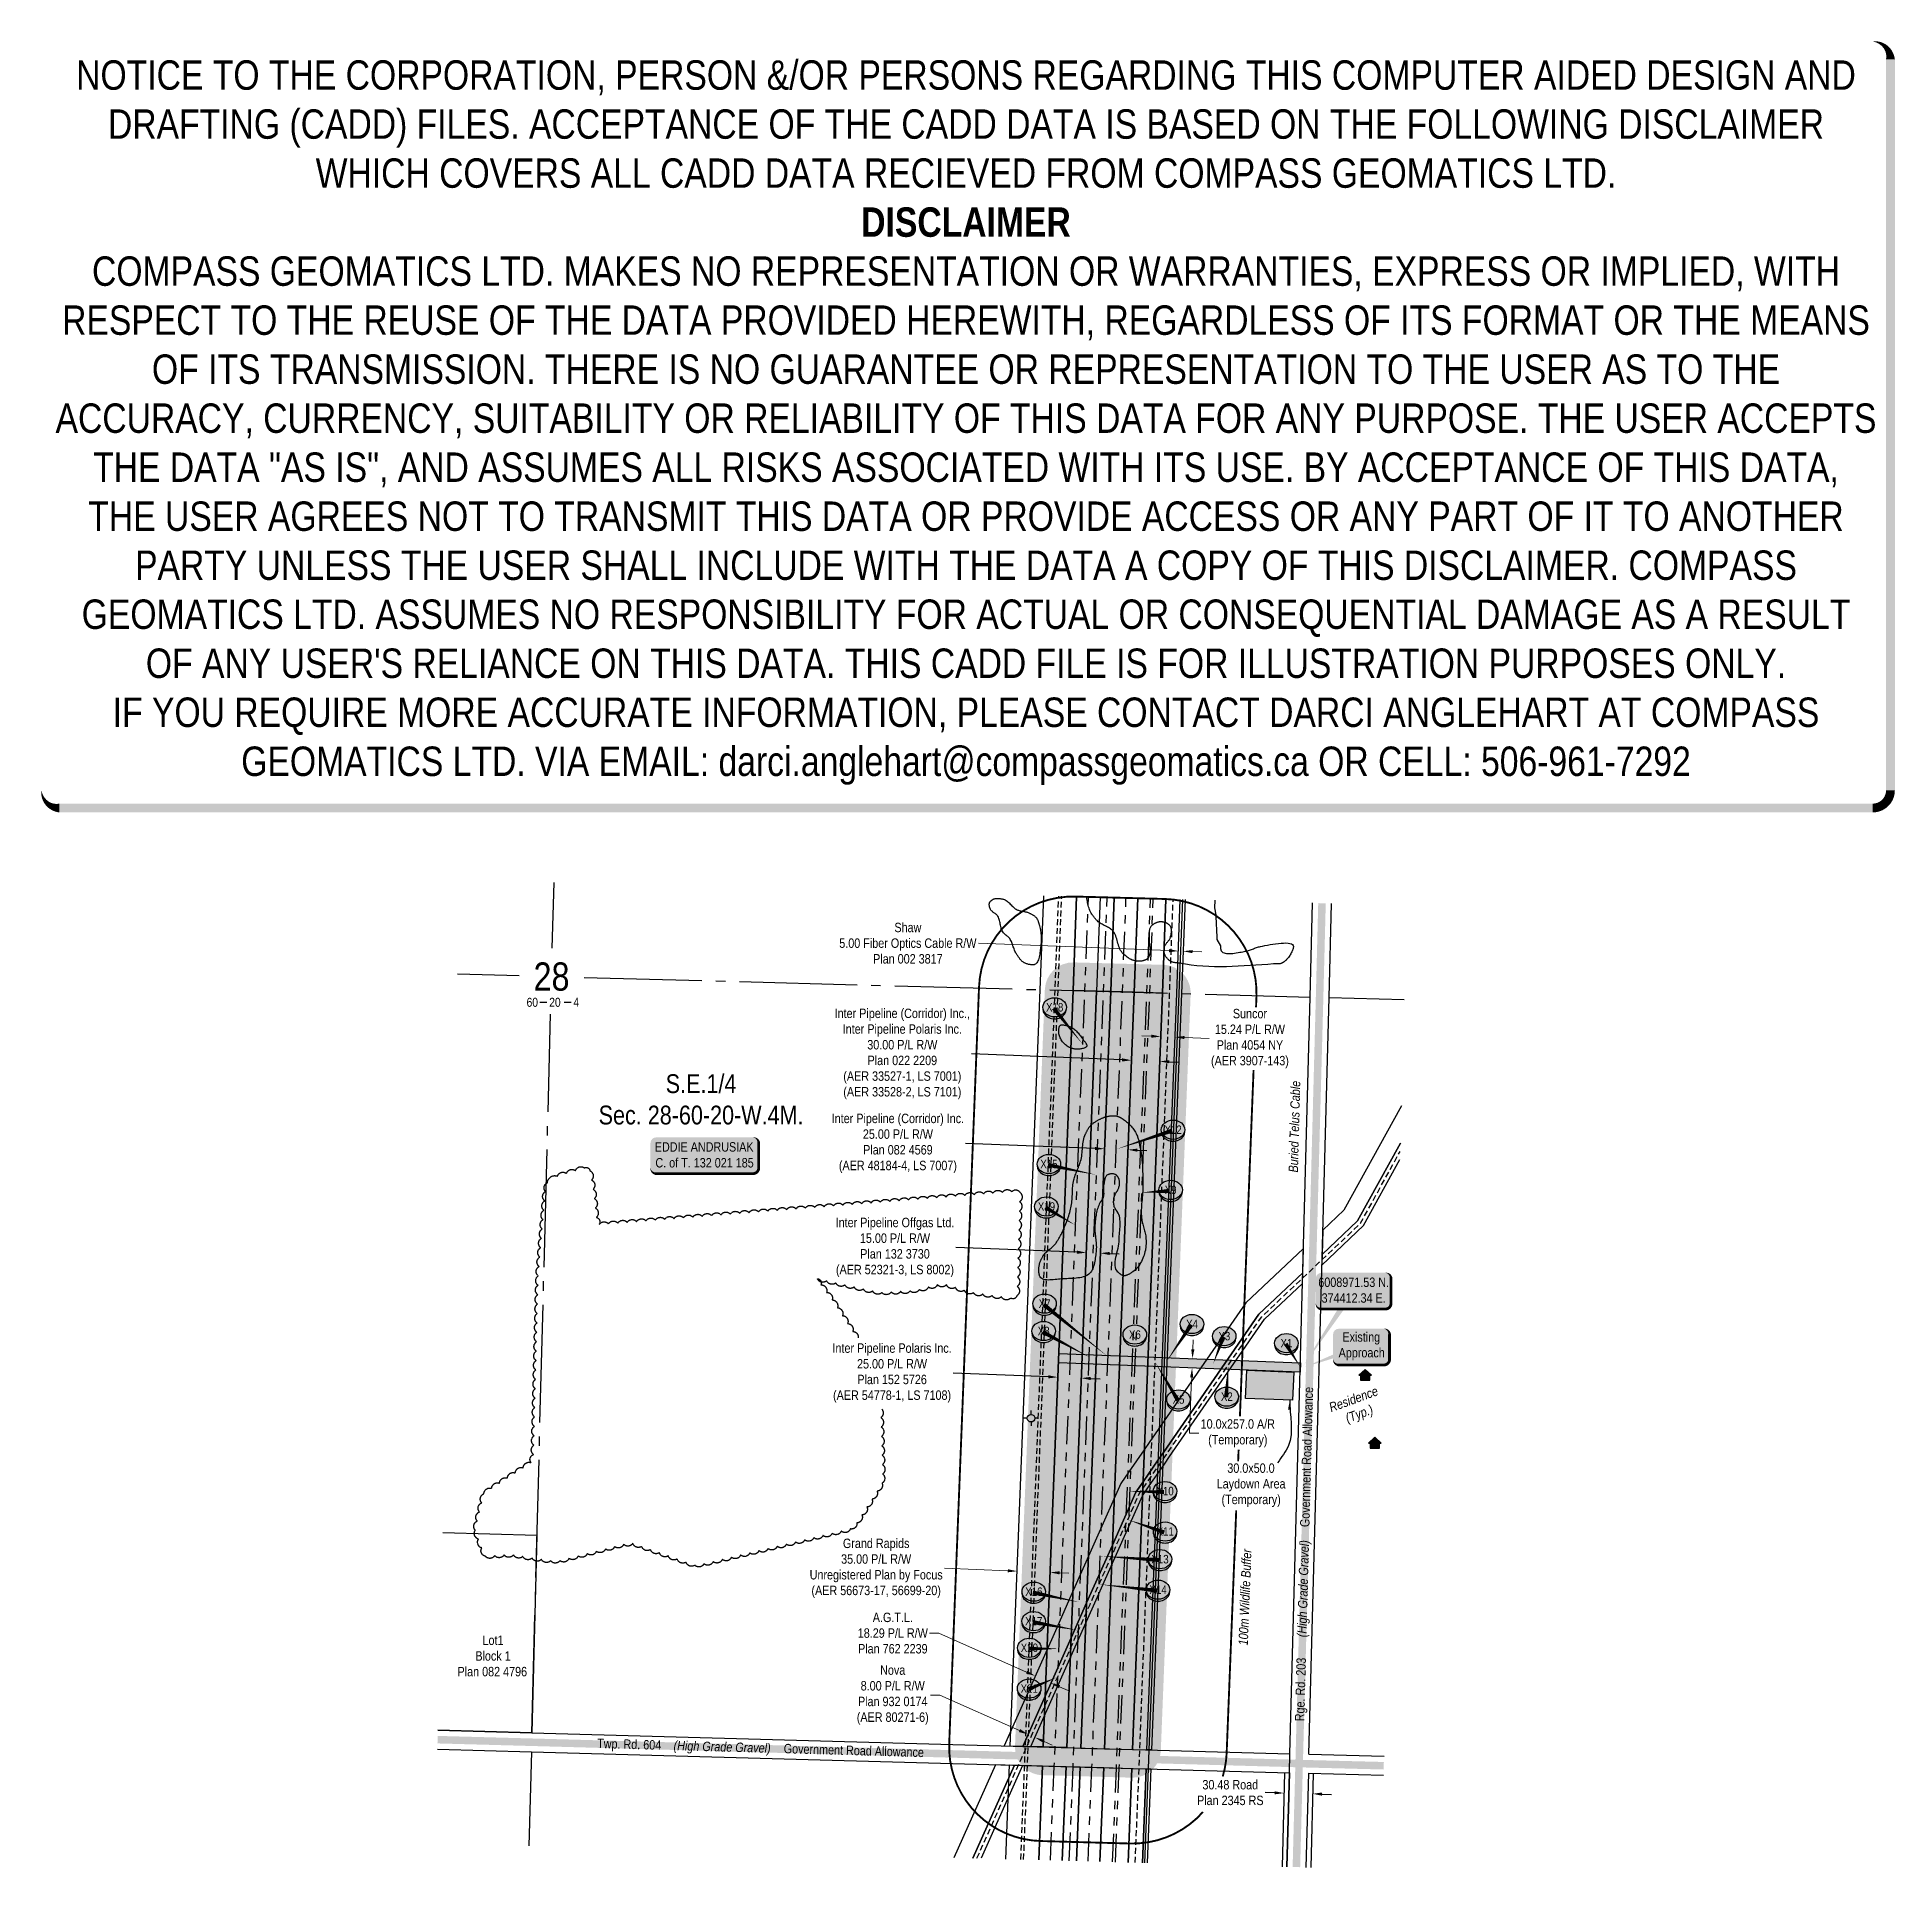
# Model space of a CAD drawing. Extents: x 373067 to 375041, y 6008437 to 6010386.
import ezdxf
from ezdxf.enums import TextEntityAlignment as Align

# ---------------------------------------------------------------- set-up
doc = ezdxf.new("R2010")
doc.units = 0
doc.header["$LTSCALE"] = 5
doc.header["$PDSIZE"] = 0.5
for name, pattern in [('0', [1, 1, 0]), ('foc-DRILLPATH', [14.75, 6, -1.75, 1.75, -1.75, 1.75, -1.75]), ('foc-QUARTERLINE', [33, 25, -3, 2, -3]), ('foc-TIELINE', [1.875, 1.25, -0.625]), ('UG_PIPE', [1.875, 1.25, -0.625])]:
    doc.linetypes.add(name, pattern=pattern)
doc.layers.get('Defpoints').update_dxf_attribs({"color": 9})
for name, color, linetype in [('10', 1, 'Continuous'), ('9', 3, 'Continuous'), ('AS-CABLE', 224, 'foc-CABLE'), ('AS-OWNER', 7, 'Continuous'), ('AS-PIPE-UG', 44, 'UG_PIPE'), ('AS-RESIDENCE', 14, 'Continuous'), ('AS-ROADS', 254, 'Continuous'), ('AS-TELEPHONE-T', 224, 'Continuous'), ('AS-TELUS', 224, 'foc-TEL'), ('C-RW', 13, 'Continuous'), ('C-SYMBOL', 7, 'Continuous'), ('F-RW', 190, 'Continuous'), ('F-WS-S', 190, 'Continuous'), ('L-QSEC', 8, 'foc-QUARTERLINE'), ('L-ROAD-T', 7, 'Continuous'), ('L-SEC', 7, 'Continuous'), ('L-SECLBL', 7, 'Continuous'), ('L-TITLEDB', 4, 'Continuous'), ('L-TITLEDB-T', 4, 'Continuous'), ('P-BUFFER-H 30m', 51, 'Continuous'), ('P-BUFFER-YELLOW', 50, 'foc-TIELINE'), ('P-BUFFER-YELLOW-T', 50, 'Continuous'), ('P-CROSSINGS', 250, 'Continuous'), ('P-PDRILLPATH', 12, 'foc-DRILLPATH'), ('P-PROPOSED', 10, 'Continuous'), ('P-PROPOSED-T', 10, 'Continuous'), ('P-TEMP-H', 41, 'Continuous'), ('P-TEMP_WORKSPACE', 46, 'Continuous'), ('T-BUSH', 110, '0'), ('WETLAND', 143, 'Continuous')]:
    doc.layers.add(name, color=color, linetype=linetype)
doc.layers.add('DISCLAIMER', color=7, linetype='Continuous', plot=False)
for name, color, linetype, lineweight in [('F-RW-T', 190, 'Continuous', 9), ('F-WS-T', 190, 'Continuous', 9), ('P-TEMP-T', 46, 'Continuous', 18), ('T-TEXT', 48, 'Continuous', 18)]:
    doc.layers.add(name, color=color, linetype=linetype, lineweight=lineweight)
for name, color, linetype, true_color in [('P-REPAIR-BLUE-H', 7, 'Continuous', 0xa0d6fd), ('P-REPAIR-BROWN-H', 7, 'Continuous', 0xe7d5cf), ('P-REPAIR-GREEN-H', 7, 'Continuous', 0xd9ffb3), ('P-REPAIR-PURPLE-H', 7, 'Continuous', 0xeeddfd)]:
    doc.layers.add(name, color=color, linetype=linetype, true_color=true_color)
doc.styles.add('175L', font='ARIALN.TTF', dxfattribs={"height": 20})
doc.styles.add('80', font='ARIALN.TTF', dxfattribs={"height": 10})
doc.styles.add('80CG', font='ARIALN.TTF', dxfattribs={"height": 10})
doc.styles.add('80L', font='ARIALN.TTF', dxfattribs={"height": 10})
doc.styles.add('80LS', font='ARIALNI.TTF', dxfattribs={"height": 10})
doc.styles.add('Crossing', font='ARIALN.TTF', dxfattribs={"height": 10})
doc.styles.add('foc-LtypeFont', font='ARIALN.TTF', dxfattribs={"height": 7.35})
doc.styles.add('SIMPLEX', font='ARIALN.TTF')
doc.linetypes.add('foc-CABLE', pattern='A,2,-1,["C",foc-LtypeFont,S=0.2,R=0,X=-0.625,Y=-0.75],-1.24,8', length=12.24)
doc.linetypes.add('foc-TEL', pattern='A,2,-1,["T",foc-LtypeFont,S=0.2,R=0,X=-0.425,Y=-0.75],-1.24,8', length=12.24)
doc.linetypes.add('foc-TEL-NOLINE', pattern='A,0,-2,["T",foc-LtypeFont,S=0.2,R=0,X=-0.425,Y=-0.75],-10.24', length=12.24)
doc.dimstyles.new('Compass 5 000', dxfattribs={"dimscale": 5, "dimtxt": 9, "dimasz": 2, "dimexe": 0.2, "dimexo": 0.0625, "dimgap": 0.5, "dimtad": 0, "dimtih": 1, "dimtoh": 1, "dimzin": 0, "dimdsep": 46, "dimtxsty": '80CG', "dimcen": 0.1, "dimse1": 1, "dimse2": 1, "dimclrd": 256, "dimclrt": 256, "dimaunit": 1, "dimadec": 4, "dimazin": 0, "dimtfac": 0.06, "dimtofl": 0, "dimtmove": 0, "dimatfit": 1, "dimfxl": 0.2, "dimtolj": 1, "dimtzin": 0, "dimlwd": -1, "dimarcsym": 0})

msp = doc.modelspace()

# ---------------------------------------------------------------- texts
at = {"layer": 'AS-RESIDENCE', "insert": (374437.906, 6008933.529), "char_height": 10, "attachment_point": 1, "rotation": 20, "style": '80L'}
msp.add_mtext_dynamic_manual_height_columns('\\pi0.32626;{\\fArial Narrow|b0|i1|c0|p34;Residence\\P\\pi12.83;(Typ.)}', width=53.94038, gutter_width=50, heights=[0], dxfattribs=at)
at = {"layer": 'AS-TELEPHONE-T', "insert": (374396.262, 6009178.951), "char_height": 10, "attachment_point": 1, "rotation": 88.473557, "style": '80L'}
msp.add_mtext_dynamic_manual_height_columns('\\pi0.29898;{\\fArial Narrow|b0|i1|c0|p34;Buried Telus Cable}', width=97.23506, gutter_width=50, heights=[0], dxfattribs=at)
at = {"layer": 'C-SYMBOL', "color": 3, "insert": (373772.04, 6009283.437), "char_height": 20, "width": 215.98445, "attachment_point": 2, "style": '175L'}
msp.add_mtext('S.E.1/4\\PSec. 28-60-20-W.4M.', dxfattribs=at)
at = {"layer": 'L-ROAD-T', "style": '80L'}
for s, rotation, p in [('Government Road Allowance', 88.473557, (374415.52, 6008876.663)), ('Rge. Rd. 203', 88.473557, (374408.936, 6008629.604)), ('Twp. Rd. 604', 358.408066, (373695.653, 6008571.402)), ('Government Road Allowance', 358.408066, (373934.355, 6008564.768))]:
    msp.add_text(s, height=10, rotation=rotation, dxfattribs=at).set_placement(p, align=Align.MIDDLE_CENTER)
at = {"layer": 'L-TITLEDB-T', "insert": (373511.11, 6008686.913), "char_height": 10, "attachment_point": 1, "style": '175L'}
msp.add_mtext_dynamic_manual_height_columns('\\pi28.683;Lot1\\P\\pi21.06;Block 1\\P\\pi2.1275;Plan 082 4796', width=76.72436, gutter_width=100, heights=[0], dxfattribs=at)
at = {"layer": 'P-BUFFER-YELLOW-T', "insert": (374342.959, 6008675.779), "char_height": 10, "attachment_point": 1, "rotation": 87.743401, "style": '80L'}
msp.add_mtext_dynamic_manual_height_columns('\\pi0.89925;{\\fArial Narrow|b0|i1|c0|p34;100m Wildlife Buffer}', width=103.60614, gutter_width=100, heights=[0], dxfattribs=at)
at = {"layer": 'P-TEMP-T', "insert": (374319.511, 6008869.865), "char_height": 9.99344, "attachment_point": 1, "style": '80L'}
msp.add_mtext_dynamic_manual_height_columns('\\pi11.754;30.0x50.0\\P\\pi0.45898;Laydown Area\\P\\pi5.5988;(Temporary)', width=72.78075, gutter_width=50, heights=[0], dxfattribs=at)
at = {"layer": 'T-TEXT', "style": '80LS'}
for rotation, p in [(88.473557, (374411.791, 6008736.713)), (358.408066, (373794.409, 6008568.657))]:
    msp.add_text('(High Grade Gravel)', height=10, rotation=rotation, dxfattribs=at).set_placement(p, align=Align.MIDDLE_CENTER)

# ---------------------------------------------------------------- blocks, each defined once
blk = doc.blocks.new('*D427')
at = {"layer": 'Defpoints', "color": 0, "transparency": 16777216}
for p in [(374181.4, 6009093.9), (374180.5, 6009071.6), (374195.5, 6009071)]:
    blk.add_point(p, dxfattribs=at)
at = {"layer": 'P-PROPOSED-T', "color": 240, "transparency": 16777216}
for p, q in [((374171.4, 6009094.3), (374042.6, 6009099.4)), ((374206.4, 6009092.9), (374216.4, 6009092.5))]:
    blk.add_line(p, q, dxfattribs=at)
for points in [[(374171.5, 6009096), (374171.3, 6009092.6), (374181.4, 6009093.9)], [(374206.4, 6009094.6), (374206.3, 6009091.3), (374196.4, 6009093.3)]]:
    blk.add_solid(points, dxfattribs=at)
at = {"layer": 'P-PROPOSED-T', "transparency": 16777216, "insert": (373978.1, 6009099.4), "char_height": 10, "attachment_point": 5, "style": '80CG'}
blk.add_mtext('\\A1;Inter Pipeline Offgas Ltd.\\P15.00 P/L R/W\\PPlan 132 3730\\P(AER 52321-3, LS 8002)', dxfattribs=at)
blk = doc.blocks.new('*D428')
at = {"layer": 'Defpoints', "color": 0, "transparency": 16777216}
for p in [(374200.7, 6009204.2), (374198.6, 6009150.8), (374223.6, 6009149.9)]:
    blk.add_point(p, dxfattribs=at)
at = {"layer": 'P-PROPOSED-T', "color": 240, "transparency": 16777216}
for p, q in [((374190.7, 6009204.5), (374053, 6009210)), ((374235.7, 6009202.8), (374245.7, 6009202.4))]:
    blk.add_line(p, q, dxfattribs=at)
for points in [[(374190.8, 6009206.2), (374190.7, 6009202.9), (374200.7, 6009204.2)], [(374235.8, 6009204.4), (374235.6, 6009201.1), (374225.7, 6009203.2)]]:
    blk.add_solid(points, dxfattribs=at)
at = {"layer": 'P-PROPOSED-T', "transparency": 16777216, "insert": (373981.2, 6009210), "char_height": 10, "attachment_point": 5, "style": '80CG'}
blk.add_mtext('\\A1;Inter Pipeline (Corridor) Inc.\\P25.00 P/L R/W\\PPlan 082 4569\\P(AER 48184-4, LS 7007)', dxfattribs=at)
blk = doc.blocks.new('*D429')
at = {"layer": 'Defpoints', "color": 0, "transparency": 16777216}
for p in [(374229.5, 6009298.3), (374225, 6009184.1), (374254.9, 6009182.9)]:
    blk.add_point(p, dxfattribs=at)
at = {"layer": 'P-PROPOSED-T', "color": 240, "transparency": 16777216}
for p, q in [((374219.5, 6009298.7), (374059.3, 6009305)), ((374269.4, 6009296.7), (374279.4, 6009296.3))]:
    blk.add_line(p, q, dxfattribs=at)
for points in [[(374219.5, 6009300.4), (374219.4, 6009297), (374229.5, 6009298.3)], [(374269.5, 6009298.4), (374269.4, 6009295.1), (374259.4, 6009297.1)]]:
    blk.add_solid(points, dxfattribs=at)
at = {"layer": 'P-PROPOSED-T', "transparency": 16777216, "insert": (373985.9, 6009305), "char_height": 10, "attachment_point": 5, "style": '80CG'}
blk.add_mtext('\\A1;Inter Pipeline (Corridor) Inc.,\\PInter Pipeline Polaris Inc.\\P30.00 P/L R/W\\PPlan 022 2209\\P(AER 33527-1, LS 7001)\\P(AER 33528-2, LS 7101)', dxfattribs=at)
blk = doc.blocks.new('*D430')
at = {"layer": 'Defpoints', "color": 0, "transparency": 16777216}
for p in [(374260.5, 6009323.5), (374258.9, 6009284.6), (374274.2, 6009284)]:
    blk.add_point(p, dxfattribs=at)
at = {"layer": 'F-RW-T', "transparency": 16777216}
for p, q in [((374250.5, 6009323.9), (374240.5, 6009324.2)), ((374285.7, 6009322.5), (374312.1, 6009321.4))]:
    blk.add_line(p, q, dxfattribs=at)
for points in [[(374250.6, 6009325.5), (374250.4, 6009322.2), (374260.5, 6009323.5)], [(374285.8, 6009324.1), (374285.6, 6009320.8), (374275.7, 6009322.9)]]:
    blk.add_solid(points, dxfattribs=at)
at = {"layer": 'F-RW-T', "transparency": 16777216, "insert": (374355.3, 6009321.4), "char_height": 10, "attachment_point": 5, "style": '80CG'}
blk.add_mtext('\\A1;Suncor\\P15.24 P/L R/W\\PPlan 4054 NY\\P(AER 3907-143)', dxfattribs=at)
blk = doc.blocks.new('*D431')
at = {"layer": 'Defpoints', "color": 0, "transparency": 16777216}
for p in [(374279.3, 6009414.4), (374262.9, 6008996.7), (374267.9, 6008996.5)]:
    blk.add_point(p, dxfattribs=at)
at = {"layer": 'F-RW-T', "transparency": 16777216}
for p, q in [((374269.3, 6009414.8), (374066.9, 6009422.7)), ((374294.3, 6009413.8), (374304.3, 6009413.4))]:
    blk.add_line(p, q, dxfattribs=at)
for points in [[(374269.4, 6009416.4), (374269.3, 6009413.1), (374279.3, 6009414.4)], [(374294.4, 6009415.4), (374294.2, 6009412.1), (374284.3, 6009414.2)]]:
    blk.add_solid(points, dxfattribs=at)
at = {"layer": 'F-RW-T', "transparency": 16777216, "insert": (373991.8, 6009422.7), "char_height": 10, "attachment_point": 5, "style": '80CG'}
blk.add_mtext('\\A1;Shaw\\P5.00 Fiber Optics Cable R/W\\PPlan 002 3817', dxfattribs=at)
blk = doc.blocks.new('*D432')
at = {"layer": 'Defpoints', "color": 0, "transparency": 16777216}
for p in [(374391.5, 6008519.5), (374391.2, 6008509.9), (374421.7, 6008509.1)]:
    blk.add_point(p, dxfattribs=at)
at = {"layer": 'L-TITLEDB-T', "transparency": 16777216}
for p, q in [((374381.5, 6008519.7), (374371.5, 6008520)), ((374432, 6008518.4), (374442, 6008518.1))]:
    blk.add_line(p, q, dxfattribs=at)
for points in [[(374381.5, 6008521.4), (374381.5, 6008518.1), (374391.5, 6008519.5)], [(374432, 6008520.1), (374431.9, 6008516.7), (374422, 6008518.7)]]:
    blk.add_solid(points, dxfattribs=at)
at = {"layer": 'L-TITLEDB-T', "transparency": 16777216, "insert": (374334.4, 6008520), "char_height": 10, "attachment_point": 5, "style": '80CG'}
blk.add_mtext('\\A1;30.48 Road\\PPlan 2345 RS', dxfattribs=at)
blk = doc.blocks.new('L-SECLBL')
at = {"layer": '9', "color": 7}
for p, q in [((-5.1, -27.8), (-12.3, -27.8)), ((20.7, -27.8), (13.5, -27.8))]:
    blk.add_line(p, q, dxfattribs=at)
at = {"layer": '10', "color": 2, "style": 'SIMPLEX'}
blk.add_attdef('SEC', text='', height=30, dxfattribs=at).set_placement((0, 0), align=Align.MIDDLE)
at = {"layer": '10', "color": 5, "style": '80L'}
blk.add_attdef('TWP', text='', height=9.5, dxfattribs=at).set_placement((-14.4, -27.4), align=Align.MIDDLE_RIGHT)
blk.add_attdef('RGE', text='', height=9.5, dxfattribs=at).set_placement((3.6, -27.4), align=Align.MIDDLE_CENTER)
blk.add_attdef('MER', text='', height=9.5, dxfattribs=at).set_placement((23.2, -27.4), align=Align.MIDDLE_LEFT)
blk = doc.blocks.new('*U435')
h = blk.add_hatch(color=59)
edge = h.paths.add_edge_path()
edge.add_line((-51.5, -20), (51.5, -20))
edge.add_arc((51.5, -14), 6, 270, 360)
edge.add_line((57.5, -14), (57.5, 12.5))
edge.add_arc((51.5, 12.5), 6, 0, 90)
edge.add_line((51.5, 18.5), (-51.5, 18.5))
edge.add_arc((-51.5, 12.5), 6, 90, 180)
edge.add_line((-57.5, 12.5), (-57.5, -14))
edge.add_arc((-51.5, -14), 6, 180, 270)
at = {"color": 1, "flags": 128}
blk.add_lwpolyline([(-51.5, -20, 3, 3, 0), (51.5, -20, 3, 3, 0.414214), (57.5, -14, 3, 3, 0), (57.5, 12.5, 3, 0, 0.414214), (51.5, 18.5, 0, 0, 0), (-51.5, 18.5, 0, 0, 0.414214), (-57.5, 12.5, 0, 0, 0), (-57.5, -14, 0, 3, 0.414214)], format="xyseb", close=True, dxfattribs=at)
blk.add_lwpolyline([(-39.4, -14, 0, 7.5, 0), (0, 0, 0, 0, 0)], format="xyseb", dxfattribs=at)
at = {"color": 1, "style": '80'}
blk.add_attdef('ENTER_TEXT_001', (-36, -5), '', height=10, dxfattribs=at)
blk = doc.blocks.new('*D436')
at = {"layer": 'Defpoints', "color": 0, "transparency": 16777216}
for p in [(374115, 6008934.3), (374150, 6008933), (374108, 6008755.3)]:
    blk.add_point(p, dxfattribs=at)
at = {"layer": 'F-WS-T', "transparency": 16777216}
for p, q in [((374098, 6008755.7), (374030.6, 6008758.4)), ((374153, 6008753.6), (374162.9, 6008753.2))]:
    blk.add_line(p, q, dxfattribs=at)
for points in [[(374098.1, 6008757.4), (374097.9, 6008754.1), (374108, 6008755.3)], [(374153, 6008755.2), (374152.9, 6008751.9), (374143, 6008754)]]:
    blk.add_solid(points, dxfattribs=at)
at = {"layer": 'F-WS-T', "transparency": 16777216, "insert": (373958.1, 6008758.4), "char_height": 10, "attachment_point": 5, "style": '80CG'}
blk.add_mtext('\\A1;Grand Rapids\\P35.00 P/L R/W\\PUnregistered Plan by Focus\\P(AER 56673-17, 56699-20)', dxfattribs=at)
blk = doc.blocks.new('*D437')
at = {"layer": 'Defpoints', "color": 0, "transparency": 16777216}
for p in [(374153.4, 6009019.6), (374178.4, 6009018.6), (374151.1, 6008961.5)]:
    blk.add_point(p, dxfattribs=at)
at = {"layer": 'P-PROPOSED-T', "color": 240, "transparency": 16777216}
for p, q in [((374141.1, 6008961.9), (374039.8, 6008965.9)), ((374186.1, 6008960.1), (374196.1, 6008959.7))]:
    blk.add_line(p, q, dxfattribs=at)
for points in [[(374141.2, 6008963.5), (374141.1, 6008960.2), (374151.1, 6008961.5)], [(374186.2, 6008961.8), (374186, 6008958.4), (374176.1, 6008960.5)]]:
    blk.add_solid(points, dxfattribs=at)
at = {"layer": 'P-PROPOSED-T', "transparency": 16777216, "insert": (373975, 6008965.9), "char_height": 10, "attachment_point": 5, "style": '80CG'}
blk.add_mtext('\\A1;Inter Pipeline Polaris Inc.\\P25.00 P/L R/W\\PPlan 152 5726\\P(AER 54778-1, LS 7108)', dxfattribs=at)
blk = doc.blocks.new('GABD')
for p, q in [((-0.81, 0), (-1.62, 0)), ((0, 0.81), (0, 1.62)), ((1.62, 0), (0.81, 0)), ((0, -0.81), (0, -1.62))]:
    blk.add_line(p, q)
blk.add_circle((0, 0), 0.8)
blk = doc.blocks.new('*D440')
at = {"layer": 'Defpoints', "color": 0, "transparency": 16777216}
for p in [(374119.5, 6008581.9), (374122, 6008587.6), (374129.4, 6008584.3)]:
    blk.add_point(p, dxfattribs=at)
at = {"layer": 'F-RW-T', "transparency": 16777216}
for p, q in [((374025.7, 6008623.7), (374015.7, 6008623.7)), ((374110.4, 6008586), (374025.7, 6008623.7)), ((374136, 6008574.6), (374145.1, 6008570.5))]:
    blk.add_line(p, q, dxfattribs=at)
for points in [[(374111.1, 6008587.5), (374109.7, 6008584.4), (374119.5, 6008581.9)], [(374136.6, 6008576.1), (374135.3, 6008573.1), (374126.8, 6008578.6)]]:
    blk.add_solid(points, dxfattribs=at)
at = {"layer": 'F-RW-T', "transparency": 16777216, "insert": (373975.7, 6008623.7), "char_height": 10, "attachment_point": 5, "style": '80CG'}
blk.add_mtext('\\A1;Nova\\P8.00 P/L R/W\\PPlan 932 0174\\P(AER 80271-6)', dxfattribs=at)
blk = doc.blocks.new('*D441')
at = {"layer": 'Defpoints', "color": 0, "transparency": 16777216}
for p in [(374127.1, 6008644), (374114.1, 6008614.7), (374130.8, 6008607.3)]:
    blk.add_point(p, dxfattribs=at)
at = {"layer": 'F-RW-T', "transparency": 16777216}
for p, q in [((374024.8, 6008689.5), (374014.8, 6008689.5)), ((374118, 6008648), (374024.8, 6008689.5)), ((374153, 6008632.5), (374162.1, 6008628.4))]:
    blk.add_line(p, q, dxfattribs=at)
for points in [[(374118.7, 6008649.5), (374117.3, 6008646.5), (374127.1, 6008644)], [(374153.6, 6008634), (374152.3, 6008630.9), (374143.8, 6008636.5)]]:
    blk.add_solid(points, dxfattribs=at)
at = {"layer": 'F-RW-T', "transparency": 16777216, "insert": (373975.8, 6008689.5), "char_height": 10, "attachment_point": 5, "style": '80CG'}
blk.add_mtext('\\A1;A.G.T.L.\\P18.29 P/L R/W\\PPlan 762 2239', dxfattribs=at)
blk = doc.blocks.new('*D442')
at = {"layer": 'Defpoints', "color": 0, "transparency": 16777216}
for p in [(374293.8, 6008971.2), (374319.8, 6008980.2), (374319.5, 6008970.2)]:
    blk.add_point(p, dxfattribs=at)
at = {"layer": 'P-TEMP-T', "transparency": 16777216}
for p, q in [((374294.6, 6008991.2), (374295, 6009001.2)), ((374291.1, 6008901.9), (374293, 6008951.2)), ((374293.4, 6008961.2), (374293, 6008951.2)), ((374301.1, 6008901.9), (374291.1, 6008901.9))]:
    blk.add_line(p, q, dxfattribs=at)
for points in [[(374292.9, 6008991.2), (374296.3, 6008991.1), (374294.2, 6008981.2)], [(374291.7, 6008961.3), (374295.1, 6008961.1), (374293.8, 6008971.2)]]:
    blk.add_solid(points, dxfattribs=at)
at = {"layer": 'P-TEMP-T', "transparency": 16777216, "insert": (374342.4, 6008901.9), "char_height": 10, "attachment_point": 5, "style": '80CG'}
blk.add_mtext('\\A1;10.0x257.0 A/R\\P(Temporary)', dxfattribs=at)
blk = doc.blocks.new('*U490')
h = blk.add_hatch(color=255)
edge = h.paths.add_edge_path()
edge.add_line((-24, -20), (24, -20))
edge.add_arc((24, -14), 6, 270, 360)
edge.add_line((30, -14), (30, 12.5))
edge.add_arc((24, 12.5), 6, 0, 90)
edge.add_line((24, 18.5), (-24, 18.5))
edge.add_arc((-24, 12.5), 6, 90, 180)
edge.add_line((-30, 12.5), (-30, -14))
edge.add_arc((-24, -14), 6, 180, 270)
at = {"color": 1, "flags": 128}
blk.add_lwpolyline([(-24, -20, 3, 3, 0), (24, -20, 3, 3, 0.414214), (30, -14, 3, 3, 0), (30, 12.5, 3, 0, 0.414214), (24, 18.5, 0, 0, 0), (-24, 18.5, 0, 0, 0.414214), (-30, 12.5, 0, 0, 0), (-30, -14, 0, 3, 0.414214)], format="xyseb", close=True, dxfattribs=at)
for points in [[(-60.8, -22.4, 0, 7.5, 0), (0, 0, 0, 0, 0)], [(-25.5, -11, 0, 7.5, 0), (0, 0, 0, 0, 0)]]:
    blk.add_lwpolyline(points, format="xyseb", dxfattribs=at)
at = {"color": 1, "style": '80'}
blk.add_attdef('ENTER_TEXT_001', (-26.8, -4.9), '', height=10, dxfattribs=at)
blk = doc.blocks.new('res_occ')
for points in [[(0.1, 0.89), (-1.26, -0.37), (1.46, -0.37)], [(-0.9, -1.43), (1.1, -1.43), (1.1, -0.37), (-0.9, -0.37)]]:
    blk.add_hatch(color=14).paths.add_polyline_path(points)
at = {"color": 14}
for points in [[(0.1, 0.89), (-1.26, -0.37), (1.46, -0.37)], [(-0.9, -1.43), (1.1, -1.43), (1.1, -0.37), (-0.9, -0.37)]]:
    blk.add_lwpolyline(points, close=True, dxfattribs=at)
blk = doc.blocks.new('xing2')
h = blk.add_hatch(color=50)
h.dxf.hatch_style = 1
edge = h.paths.add_edge_path()
edge.add_ellipse((0, 0), major_axis=(-12.5, 0), ratio=0.816297, start_angle=0, end_angle=360)
h = blk.add_hatch(color=250)
h.dxf.hatch_style = 1
edge = h.paths.add_edge_path()
edge.add_ellipse((0, -2), major_axis=(-12.5, 0), ratio=0.816297, start_angle=0, end_angle=180)
edge.add_line((12.5, -2), (12.5, 0))
edge.add_ellipse((0, 0), major_axis=(-12.5, 0), ratio=0.816297, start_angle=0, end_angle=180, ccw=False)
edge.add_line((-12.5, 0), (-12.5, -2))
at = {"color": 250}
blk.add_ellipse((0, 0), major_axis=(-12.5, 0), ratio=0.816297, dxfattribs=at)
blk.add_ellipse((0, -2), major_axis=(-12.5, 0), ratio=0.816297, start_param=0, end_param=3.141593, dxfattribs=at)
at = {"color": 250, "style": 'Crossing'}
blk.add_attdef('CROSSING', text='', height=9, dxfattribs=at).set_placement((0.1, 0), align=Align.MIDDLE_CENTER)
at = {"color": 250, "style": 'Crossing', "flags": 1}
for tag, p in [('OWNER', (0.1, -12.5)), ('DESCRIPTION', (0.1, -25.8)), ('LOCATION', (0.1, -39.3)), ('DWG_REF', (0.1, -52.8))]:
    blk.add_attdef(tag, text='', height=9, dxfattribs=at).set_placement(p, align=Align.MIDDLE_CENTER)
blk = doc.blocks.new('*U443')
h = blk.add_hatch(color=255)
edge = h.paths.add_edge_path()
edge.add_line((-34, -20), (34, -20))
edge.add_arc((34, -14), 6, 270, 360)
edge.add_line((40, -14), (40, 12.5))
edge.add_arc((34, 12.5), 6, 0, 90)
edge.add_line((34, 18.5), (-34, 18.5))
edge.add_arc((-34, 12.5), 6, 90, 180)
edge.add_line((-40, 12.5), (-40, -14))
edge.add_arc((-34, -14), 6, 180, 270)
at = {"color": 1, "flags": 128}
blk.add_lwpolyline([(-34, -20, 3, 3, 0), (34, -20, 3, 3, 0.414214), (40, -14, 3, 3, 0), (40, 12.5, 3, 0, 0.414214), (34, 18.5, 0, 0, 0), (-34, 18.5, 0, 0, 0.414214), (-40, 12.5, 0, 0, 0), (-40, -14, 0, 3, 0.414214)], format="xyseb", close=True, dxfattribs=at)
for points in [[(-53.2, -80.5, 0, 7.5, 0), (0, 0, 0, 0, 0)], [(-25.5, -11, 0, 7.5, 0), (0, 0, 0, 0, 0)]]:
    blk.add_lwpolyline(points, format="xyseb", dxfattribs=at)
at = {"color": 1, "style": '80'}
blk.add_attdef('ENTER_TEXT_001', (-26.8, -4.9), '', height=10, dxfattribs=at)
blk = doc.blocks.new('Disclaimer_Legal')
at = {"layer": 'DISCLAIMER', "color": 254, "flags": 128}
blk.add_lwpolyline([(-3612.9, -1104.6, 37.5, 37.5, 0), (4096.1, -1104.6, 37.5, 37.5, 0.414214), (4171.1, -1029.6, 37.5, 37.5, 0), (4171.1, 2078.7, 37.5, 0, 0.414214), (4096.1, 2153.7, 0, 0, 0), (-3612.9, 2153.7, 0, 0, 0.414214), (-3687.9, 2078.7, 0, 0, 0), (-3687.9, -1029.6, 0, 37.5, 0.414214)], format="xyseb", close=True, dxfattribs=at)
at = {"layer": 'DISCLAIMER', "color": 254, "insert": (241.6, 533.9), "char_height": 125, "width": 7717.568, "attachment_point": 5, "style": '80'}
blk.add_mtext('NOTICE TO THE CORPORATION, PERSON &/OR PERSONS REGARDING THIS COMPUTER AIDED DESIGN AND DRAFTING (CADD) FILES. ACCEPTANCE OF THE CADD DATA IS BASED ON THE FOLLOWING DISCLAIMER WHICH COVERS ALL CADD DATA RECIEVED FROM COMPASS GEOMATICS LTD.\\P{\\fArial Narrow|b1|i0|c0|p34;DISCLAIMER}\\PCOMPASS GEOMATICS LTD. MAKES NO REPRESENTATION OR WARRANTIES, EXPRESS OR IMPLIED, WITH RESPECT TO THE REUSE OF THE DATA PROVIDED HEREWITH, REGARDLESS OF ITS FORMAT OR THE MEANS OF ITS TRANSMISSION. THERE IS NO GUARANTEE OR REPRESENTATION TO THE USER AS TO THE ACCURACY, CURRENCY, SUITABILITY OR RELIABILITY OF THIS DATA FOR ANY PURPOSE. THE USER ACCEPTS THE DATA "AS IS", AND ASSUMES ALL RISKS ASSOCIATED WITH ITS USE. BY ACCEPTANCE OF THIS DATA, THE USER AGREES NOT TO TRANSMIT THIS DATA OR PROVIDE ACCESS OR ANY PART OF IT TO ANOTHER PARTY UNLESS THE USER SHALL INCLUDE WITH THE DATA A COPY OF THIS DISCLAIMER. COMPASS GEOMATICS LTD. ASSUMES NO RESPONSIBILITY FOR ACTUAL OR CONSEQUENTIAL DAMAGE AS A RESULT OF ANY USER\'S RELIANCE ON THIS DATA. THIS CADD FILE IS FOR ILLUSTRATION PURPOSES ONLY.\\PIF YOU REQUIRE MORE ACCURATE INFORMATION, PLEASE CONTACT DARCI ANGLEHART AT COMPASS GEOMATICS LTD. VIA EMAIL: darci.anglehart@compassgeomatics.ca OR CELL: 506-961-7292', dxfattribs=at)

# ---------------------------------------------------------------- dimensions: what is measured, and where the dimension line sits
at = {"layer": 'F-RW-T'}
for base, p1, p2, angle, text, picture, middle in [((374279.311, 6009414.357), (374267.85, 6008996.544), (374262.854, 6008996.741), 177.743401, 'Shaw\\P5.00 Fiber Optics Cable R/W\\PPlan 002 3817', '*D431', (373991.807, 6009422.726)), ((374260.477, 6009323.459), (374274.175, 6009284.02), (374258.946, 6009284.62), 177.743401, 'Suncor\\P15.24 P/L R/W\\PPlan 4054 NY\\P(AER 3907-143)', '*D430', (374355.33, 6009321.423)), ((374127.116, 6008643.959), (374130.827, 6008607.31), (374114.116, 6008614.746), 156.011581, 'A.G.T.L.\\P18.29 P/L R/W\\PPlan 762 2239', '*D441', (373975.764, 6008689.466)), ((374119.52, 6008581.901), (374129.352, 6008584.318), (374122.043, 6008587.571), 156.011581, 'Nova\\P8.00 P/L R/W\\PPlan 932 0174\\P(AER 80271-6)', '*D440', (373975.654, 6008623.667))]:
    dim = msp.add_linear_dim(base=base, p1=p1, p2=p2, angle=angle, text=text, dimstyle='Compass 5 000', dxfattribs=at)
    dim.commit()
    dim.dimension.update_dxf_attribs({"geometry": picture, "text_midpoint": middle, "dimtype": 161})
at = {"layer": 'F-WS-T'}
dim = msp.add_linear_dim(base=(374107.989, 6008755.33), p1=(374150.015, 6008932.962), p2=(374115.043, 6008934.34), angle=177.743401, text='Grand Rapids\\P35.00 P/L R/W\\PUnregistered Plan by Focus\\P(AER 56673-17, 56699-20)', dimstyle='Compass 5 000', dxfattribs=at)
dim.commit()
dim.dimension.update_dxf_attribs({"geometry": '*D436', "text_midpoint": (373958.08, 6008758.38), "dimtype": 161})
at = {"layer": 'L-TITLEDB-T'}
dim = msp.add_linear_dim(base=(374391.502, 6008519.477), p1=(374421.716, 6008509.058), p2=(374391.246, 6008509.869), angle=178.476931, text='30.48 Road\\PPlan 2345 RS', dimstyle='Compass 5 000', dxfattribs=at)
dim.commit()
dim.dimension.update_dxf_attribs({"geometry": '*D432', "text_midpoint": (374334.401, 6008520.008), "dimtype": 161})
at = {"layer": 'P-PROPOSED-T'}
for base, p1, p2, text, picture, middle in [((374229.462, 6009298.305), (374254.939, 6009182.912), (374224.962, 6009184.094), 'Inter Pipeline (Corridor) Inc.,\\PInter Pipeline Polaris Inc.\\P30.00 P/L R/W\\PPlan 022 2209\\P(AER 33527-1, LS 7001)\\P(AER 33528-2, LS 7101)', '*D429', (373985.938, 6009305.009)), ((374200.733, 6009204.153), (374223.613, 6009149.864), (374198.632, 6009150.848), 'Inter Pipeline (Corridor) Inc.\\P25.00 P/L R/W\\PPlan 082 4569\\P(AER 48184-4, LS 7007)', '*D428', (373981.166, 6009209.975)), ((374181.378, 6009093.92), (374195.487, 6009071.034), (374180.499, 6009071.624), 'Inter Pipeline Offgas Ltd.\\P15.00 P/L R/W\\PPlan 132 3730\\P(AER 52321-3, LS 8002)', '*D427', (373978.069, 6009099.389)), ((374151.139, 6008961.473), (374178.41, 6009018.623), (374153.43, 6009019.607), 'Inter Pipeline Polaris Inc.\\P25.00 P/L R/W\\PPlan 152 5726\\P(AER 54778-1, LS 7108)', '*D437', (373975.017, 6008965.859))]:
    dim = msp.add_linear_dim(base=base, p1=p1, p2=p2, angle=177.743401, text=text, dimstyle='Compass 5 000', override={"dimclrd": 240}, dxfattribs=at)
    dim.commit()
    dim.dimension.update_dxf_attribs({"geometry": picture, "text_midpoint": middle, "dimtype": 161})
at = {"layer": 'P-TEMP-T'}
dim = msp.add_linear_dim(base=(374293.804, 6008971.194), p1=(374319.849, 6008980.176), p2=(374319.455, 6008970.183), angle=267.743401, text='10.0x257.0 A/R\\P(Temporary)', dimstyle='Compass 5 000', override={"dimtmove": 1}, dxfattribs=at)
dim.commit()
dim.dimension.update_dxf_attribs({"geometry": '*D442', "text_midpoint": (374298.275, 6008901.904), "dimtype": 161})

# ---------------------------------------------------------------- hatches: boundary and pattern name
at = {"layer": 'P-BUFFER-H 30m'}
h = msp.add_hatch(color=256, dxfattribs=at)
h.dxf.hatch_style = 1
h.paths.add_polyline_path([(374292.278, 6009368.566, 0.41782569), (374263.113, 6009399.736), (374168.14, 6009402.307, 0.41061063), (374137.352, 6009373.499), (374105.676, 6008569.655, 0.41761539), (374134.819, 6008538.486), (374229.789, 6008535.846, 0.4108199), (374260.599, 6008564.654)])
h.paths.add_polyline_path([(374230.622, 6008565.835), (374200.632, 6008566.668), (374175.64, 6008567.363), (374160.645, 6008567.78), (374135.653, 6008568.474), (374167.328, 6009372.318), (374192.321, 6009371.641), (374207.317, 6009371.235), (374232.31, 6009370.559), (374262.301, 6009369.747)], flags=16)
at = {"layer": 'P-REPAIR-BLUE-H'}
h = msp.add_hatch(color=256, dxfattribs=at)
h.dxf.hatch_style = 1
h.paths.add_polyline_path([(374135.653, 6008568.474), (374160.645, 6008567.78), (374192.321, 6009371.641), (374167.328, 6009372.318)])
at = {"layer": 'P-REPAIR-BROWN-H'}
h = msp.add_hatch(color=256, dxfattribs=at)
h.dxf.hatch_style = 1
h.paths.add_polyline_path([(374192.321, 6009371.641), (374160.645, 6008567.78), (374175.64, 6008567.363), (374207.317, 6009371.235)])
at = {"layer": 'P-REPAIR-GREEN-H'}
h = msp.add_hatch(color=256, dxfattribs=at)
h.dxf.hatch_style = 1
h.paths.add_polyline_path([(374207.317, 6009371.235), (374175.64, 6008567.363), (374200.632, 6008566.668), (374232.31, 6009370.559)])
at = {"layer": 'P-REPAIR-PURPLE-H'}
h = msp.add_hatch(color=256, dxfattribs=at)
h.dxf.hatch_style = 1
h.paths.add_polyline_path([(374232.31, 6009370.559), (374200.632, 6008566.668), (374230.622, 6008565.835), (374262.301, 6009369.747)])
at = {"layer": 'P-TEMP-H'}
h = msp.add_hatch(color=256, dxfattribs=at)
h.dxf.hatch_style = 1
h.paths.add_polyline_path([(374408.599, 6008966.671), (374151.743, 6008976.792), (374152.136, 6008986.785), (374408.866, 6008976.668)])
h = msp.add_hatch(color=256, dxfattribs=at)
h.dxf.hatch_style = 1
h.paths.add_polyline_path([(374350.633, 6008938.932), (374351.815, 6008968.908), (374401.776, 6008966.94), (374400.595, 6008936.963)])

# ---------------------------------------------------------------- linework, layer by layer
at = {"layer": 'AS-CABLE', "flags": 128}
msp.add_lwpolyline([(374243.528, 6008445.31), (374247.6, 6008545.264), (374248.358, 6008565.367, -0.0004239), (374248.358, 6008565.371), (374280.037, 6009369.295), (374283.818, 6009469.201)], format="xyb", dxfattribs=at)
at = {"layer": 'AS-PIPE-UG', "flags": 128}
for points in [[(374111.828, 6008448.97), (374115.907, 6008549.113), (374116.667, 6008569.207), (374148.343, 6009373.052), (374152.118, 6009472.767)], [(374114.827, 6008448.887), (374118.905, 6008548.995), (374119.665, 6008569.091), (374151.34, 6009372.936), (374155.117, 6009472.685)], [(374233.411, 6008445.591), (374237.485, 6008545.603), (374238.243, 6008565.705), (374269.922, 6009369.628), (374273.701, 6009469.475)], [(374065.23, 6008450.265), (374109.991, 6008550.584), (374118.809, 6008570.465), (374168.893, 6008683.015), (374185.334, 6008719.957), (374212.764, 6008781.442), (374237.653, 6008837.479), (374245.02, 6008848.123), (374261.174, 6008871.446), (374266.585, 6008879.32), (374367.839, 6009025.79), (374408.371, 6009064.063), (374429.016, 6009083.59), (374472.883, 6009125.089), (374514.89, 6009201.421)]]:
    msp.add_lwpolyline(points, dxfattribs=at)
at = {"layer": 'AS-ROADS', "const_width": 8, "flags": 128}
for points in [[(374404.656, 6008440.832), (374407.315, 6008540.821), (374407.851, 6008560.935), (374429.314, 6009365.268), (374431.859, 6009465.193)], [(373492.026, 6008576.25), (373592.003, 6008573.519), (374397.532, 6008551.132), (374417.639, 6008550.596), (374497.492, 6008548.531)]]:
    msp.add_lwpolyline(points, dxfattribs=at)
at = {"layer": 'AS-TELUS', "linetype": 'foc-TEL-NOLINE', "flags": 128}
msp.add_lwpolyline([(374394.6, 6008441.111), (374397.258, 6008541.076), (374397.817, 6008561.188), (374419.227, 6009365.498), (374421.79, 6009465.465)], dxfattribs=at)
at = {"layer": 'C-RW', "flags": 128}
for points in [[(374196.104, 6009471.576), (374192.321, 6009371.641), (374160.645, 6008567.78), (374135.653, 6008568.474), (374167.328, 6009372.318), (374171.112, 6009472.252)], [(374196.104, 6009471.576), (374192.321, 6009371.641), (374160.645, 6008567.78), (374175.64, 6008567.363), (374207.317, 6009371.235), (374211.1, 6009471.17)], [(374211.1, 6009471.17), (374207.317, 6009371.235), (374175.64, 6008567.363), (374200.632, 6008566.668), (374232.31, 6009370.559), (374236.092, 6009470.493)], [(374236.092, 6009470.493), (374232.31, 6009370.559), (374200.632, 6008566.668), (374230.622, 6008565.835), (374262.301, 6009369.747), (374266.083, 6009469.681)], [(374130.822, 6008448.442), (374134.893, 6008548.368), (374159.885, 6008547.673), (374155.814, 6008447.748)], [(374155.814, 6008447.748), (374159.885, 6008547.673), (374174.881, 6008547.256), (374170.81, 6008447.331)], [(374170.81, 6008447.331), (374174.881, 6008547.256), (374199.873, 6008546.562), (374195.802, 6008446.636)], [(374195.802, 6008446.636), (374199.873, 6008546.562), (374229.864, 6008545.728), (374225.793, 6008445.803)]]:
    msp.add_lwpolyline(points, dxfattribs=at)
at = {"layer": 'F-RW', "flags": 128}
for points in [[(374171.112, 6009472.252), (374167.328, 6009372.318), (374135.653, 6008568.474), (374100.664, 6008569.447), (374132.339, 6009373.265), (374136.122, 6009473.2)], [(374286.317, 6009469.133), (374282.535, 6009369.199), (374250.856, 6008565.273), (374245.858, 6008565.411), (374277.536, 6009369.334), (374281.319, 6009469.268)], [(374516.185, 6009250.006), (374455.034, 6009138.887), (374432.754, 6009117.81), (374432.066, 6009091.981), (374469.68, 6009127.565), (374515.123, 6009210.14)], [(374515.123, 6009210.14), (374469.68, 6009127.565), (374432.066, 6009091.981), (374431.764, 6009080.684), (374476.086, 6009122.613), (374514.658, 6009192.703)], [(374041.121, 6008450.935), (374085.21, 6008549.748), (374104.992, 6008549.199), (374060.904, 6008450.385)], [(374060.904, 6008450.385), (374104.992, 6008549.199), (374113.645, 6008548.958), (374069.557, 6008450.145)], [(374095.832, 6008449.415), (374099.903, 6008549.34), (374134.893, 6008548.368), (374130.822, 6008448.442)], [(374225.793, 6008445.803), (374229.864, 6008545.728), (374245.099, 6008545.305), (374241.028, 6008445.379)], [(374241.028, 6008445.379), (374245.099, 6008545.305), (374250.098, 6008545.166), (374246.027, 6008445.24)]]:
    msp.add_lwpolyline(points, dxfattribs=at)
at = {"layer": 'F-RW'}
msp.add_lwpolyline([(374266.083, 6009469.681), (374262.301, 6009369.747), (374230.622, 6008565.835), (374245.858, 6008565.411), (374277.536, 6009369.334), (374281.319, 6009469.268)], dxfattribs=at)
at = {"layer": 'F-RW', "flags": 128}
for points in [[(374412.105, 6009098.247), (374350.834, 6009040.39), (374248.233, 6008891.97), (374242.827, 6008884.105), (374226.692, 6008860.808), (374218.132, 6008848.441), (374192.401, 6008790.507), (374164.97, 6008729.02), (374148.528, 6008692.077), (374094.041, 6008569.631), (374113.794, 6008569.033), (374165.238, 6008684.641), (374181.68, 6008721.583), (374209.11, 6008783.069), (374234.15, 6008839.446), (374241.731, 6008850.399), (374257.882, 6008873.718), (374263.292, 6008881.59), (374364.787, 6009028.41), (374411.418, 6009072.442)], [(374411.418, 6009072.442), (374364.787, 6009028.41), (374263.292, 6008881.59), (374257.882, 6008873.718), (374241.731, 6008850.399), (374234.15, 6008839.446), (374209.11, 6008783.069), (374181.68, 6008721.583), (374165.238, 6008684.641), (374113.794, 6008569.033), (374122.465, 6008568.841), (374172.547, 6008681.389), (374188.989, 6008718.33), (374216.419, 6008779.816), (374241.156, 6008835.511), (374248.309, 6008845.846), (374264.467, 6008869.175), (374269.879, 6008877.05), (374370.89, 6009023.17), (374411.117, 6009061.155)]]:
    msp.add_lwpolyline(points, close=True, dxfattribs=at)
at = {"layer": 'L-QSEC'}
for p, q in [((373613.934, 6009417.314), (373615.812, 6009487.287)), ((373513.166, 6009390.054), (373578.637, 6009388.265)), ((373647.893, 6009386.382), (374419.227, 6009365.498)), ((373592.287, 6008583.575), (373612.092, 6009347.338)), ((374439.371, 6009365.006), (374519.195, 6009362.963)), ((373591.728, 6008563.463), (373589.069, 6008463.498))]:
    msp.add_line(p, q, dxfattribs=at)
at = {"layer": 'L-SEC'}
for p, q in [((374419.227, 6009365.498), (374421.79, 6009465.465)), ((374439.34, 6009364.982), (374441.903, 6009464.921)), ((374397.794, 6008561.189), (374419.227, 6009365.498)), ((374417.907, 6008560.667), (374439.34, 6009364.962)), ((373492.288, 6008586.307), (373592.277, 6008583.575)), ((373592.287, 6008583.575), (374397.817, 6008561.188)), ((373491.765, 6008566.194), (373591.728, 6008563.463)), ((373591.728, 6008563.463), (374397.258, 6008541.076)), ((374397.78, 6008561.189), (374397.798, 6008561.189)), ((374417.907, 6008560.667), (374497.76, 6008558.594)), ((374397.258, 6008541.076), (374394.6, 6008441.111)), ((374417.371, 6008540.541), (374414.712, 6008440.552)), ((374417.371, 6008540.554), (374497.224, 6008538.481)), ((374417.371, 6008540.54), (374417.371, 6008540.554))]:
    msp.add_line(p, q, dxfattribs=at)
at = {"layer": 'L-TITLEDB'}
for p, q in [((374392.08, 6008541.214), (374389.422, 6008441.255)), ((374422.549, 6008540.404), (374419.89, 6008440.408))]:
    msp.add_line(p, q, dxfattribs=at)
at = {"layer": 'L-TITLEDB', "flags": 128}
for points in [[(373597.604, 6008793.274), (373592.287, 6008583.575), (373492.288, 6008586.307)], [(373597.604, 6008793.274), (373497.736, 6008796.029)]]:
    msp.add_lwpolyline(points, dxfattribs=at)
at = {"layer": 'P-BUFFER-YELLOW', "ltscale": 2, "const_width": 2, "flags": 128}
for points in [[(374361.776, 6009354.467), (374362.223, 6009365.809, 0.41782569), (374265.007, 6009469.71), (374170.035, 6009472.281, 0.41061063), (374067.406, 6009376.256), (374035.73, 6008572.412, 0.41761539), (374132.875, 6008468.513), (374227.844, 6008465.873, 0.22156516), (374305.379, 6008499.416)], [(374326.386, 6008537.035, 0.06327147), (374330.545, 6008561.897), (374340.712, 6008819.902)]]:
    msp.add_lwpolyline(points, format="xyb", dxfattribs=at)
at = {"layer": 'P-BUFFER-YELLOW', "ltscale": 2, "flags": 128}
msp.add_lwpolyline([(374344.656, 6008919.989, 2, 2, 0), (374354.068, 6009158.839, 2, 2, 0), (374359.154, 6009287.912, 0, 0, 0)], format="xyseb", dxfattribs=at)
at = {"layer": 'P-BUFFER-YELLOW', "ltscale": 2, "const_width": 2, "flags": 128}
msp.add_lwpolyline([(374342.761, 6008871.92), (374343.253, 6008884.406)], dxfattribs=at)
at = {"layer": 'P-CROSSINGS', "flags": 128}
for points in [[(374177.591, 6009315.293, 0, 4.5, 0), (374146.737, 6009353.658, 0, 0, 0)], [(374213.226, 6009203.743, 0, 4.5, 0), (374272.602, 6009223.515, 0, 0, 0)], [(374192.139, 6009176.545, 0, 4.5, 0), (374140.659, 6009187.1, 0, 0, 0)], [(374239.087, 6009157.554, 0, 4.5, 0), (374269.991, 6009159.542, 0, 0, 0)], [(374170.007, 6009122.828, 0, 4.5, 0), (374138.007, 6009141.929, 0, 0, 0)], [(374204.53, 6008983.061, 0, 4.5, 0), (374136.089, 6009038.731, 0, 0, 0)], [(374184.506, 6008982.84, 0, 4.5, 0), (374135.059, 6009009.568, 0, 0, 0)], [(374266.172, 6008977.494, 0, 4.5, 0), (374292.988, 6009017.232, 0, 0, 0)], [(374316.065, 6008975.321, 0, 4.5, 0), (374327.292, 6009004.391, 0, 0, 0)], [(374408.638, 6008972.559, 0, 4.5, 0), (374393.346, 6008996.934, 0, 0, 0)], [(374254.443, 6008977.564, 0, 4.5, 0), (374278.627, 6008937.091, 0, 0, 0)], [(374332.502, 6008974.673, 0, 4.5, 0), (374329.952, 6008940.086, 0, 0, 0)], [(374226.587, 6008840.185, 0, 4.5, 0), (374264.03, 6008839.448, 0, 0, 0)], [(374225.644, 6008810.071, 0, 4.5, 0), (374264.218, 6008796.512, 0, 0, 0)], [(374196.188, 6008771.348, 0, 4.5, 0), (374258.655, 6008767.125, 0, 0, 0)], [(374174.243, 6008722.394, 0, 4.5, 0), (374124.609, 6008732.589, 0, 0, 0)], [(374194.891, 6008741.378, 0, 4.5, 0), (374256.607, 6008734.66, 0, 0, 0)], [(374173.06, 6008692.379, 0, 4.5, 0), (374124.441, 6008701.227, 0, 0, 0)], [(374151.689, 6008672.93, 0, 4.5, 0), (374119.845, 6008672.903, 0, 0, 0)], [(374150.272, 6008642.507, 0, 4.5, 0), (374119.703, 6008629.623, 0, 0, 0)]]:
    msp.add_lwpolyline(points, format="xyseb", dxfattribs=at)
at = {"layer": 'P-PDRILLPATH', "flags": 128}
for points in [[(374143.318, 6008448.095), (374147.395, 6008548.163), (374148.154, 6008568.262), (374179.831, 6009372.124), (374183.608, 6009471.914)], [(374163.312, 6008447.539), (374167.386, 6008547.55), (374168.145, 6008567.652), (374199.822, 6009371.525), (374203.602, 6009471.373)], [(374183.306, 6008446.983), (374187.383, 6008547.052), (374188.141, 6008567.15), (374219.819, 6009371.041), (374223.596, 6009470.831)], [(374209.298, 6008446.261), (374213.377, 6008546.375), (374214.135, 6008566.471), (374245.813, 6009370.384), (374249.589, 6009470.128)], [(374212.297, 6008446.178), (374216.374, 6008546.257), (374217.132, 6008566.355), (374248.811, 6009370.268), (374252.588, 6009470.046)]]:
    msp.add_lwpolyline(points, dxfattribs=at)
at = {"layer": 'P-PROPOSED', "flags": 128}
for points in [[(374135.653, 6008568.474), (374160.645, 6008567.78), (374192.321, 6009371.641), (374167.328, 6009372.318)], [(374192.321, 6009371.641), (374160.645, 6008567.78), (374175.64, 6008567.363), (374207.317, 6009371.235)], [(374207.317, 6009371.235), (374175.64, 6008567.363), (374200.632, 6008566.668), (374232.31, 6009370.559)], [(374232.31, 6009370.559), (374200.632, 6008566.668), (374230.622, 6008565.835), (374262.301, 6009369.747)]]:
    msp.add_lwpolyline(points, close=True, dxfattribs=at)
at = {"layer": 'P-TEMP_WORKSPACE'}
for points in [[(374408.599, 6008966.671), (374151.743, 6008976.792), (374152.136, 6008986.785), (374408.866, 6008976.668), (374408.599, 6008966.671)], [(374350.633, 6008938.932), (374351.815, 6008968.908), (374401.776, 6008966.94), (374400.595, 6008936.963)]]:
    msp.add_lwpolyline(points, close=True, dxfattribs=at)
at = {"layer": 'T-BUSH', "flags": 128}
msp.add_lwpolyline([(373964.121, 6008927.437, -0.43545435), (373963.163, 6008918.551, -0.52056705), (373963.474, 6008908.556, -0.52056705), (373963.786, 6008898.561, -0.52056705), (373964.097, 6008888.565, -0.52056705), (373964.408, 6008878.57, -0.52056705), (373964.72, 6008868.575, -0.52056705), (373965.031, 6008858.58, -0.52056705), (373964.365, 6008848.852, -0.52056705), (373959.019, 6008840.401, -0.52056705), (373953.672, 6008831.951, -0.52056705), (373948.325, 6008823.5, -0.52056705), (373942.978, 6008815.049, -0.52056705), (373937.632, 6008806.599, -0.52056705), (373930.777, 6008800.26, -0.52056705), (373921.049, 6008797.945, -0.52056705), (373911.32, 6008795.63, -0.52056705), (373901.592, 6008793.315, -0.52056705), (373891.863, 6008791, -0.52056705), (373882.135, 6008788.685, -0.52056705), (373872.407, 6008786.37, -0.52056705), (373862.678, 6008784.055, -0.52056705), (373852.95, 6008781.74, -0.52056705), (373843.222, 6008779.425, -0.52056705), (373833.493, 6008777.11, -0.52056705), (373823.765, 6008774.795, -0.52056705), (373814.037, 6008772.48, -0.52056705), (373804.308, 6008770.165, -0.52056705), (373794.58, 6008767.85, -0.52056705), (373784.852, 6008765.535, -0.52056705), (373775.123, 6008763.22, -0.52056705), (373765.436, 6008761.668, -0.52056705), (373756.009, 6008765.005, -0.52056705), (373746.582, 6008768.342, -0.52056705), (373737.155, 6008771.679, -0.52056705), (373727.728, 6008775.016, -0.52056705), (373718.301, 6008778.352, -0.52056705), (373708.874, 6008781.689, -0.52056705), (373699.447, 6008785.026, -0.52056705), (373689.826, 6008783.965, -0.52056705), (373680.142, 6008781.473, -0.52056705), (373670.457, 6008778.98, -0.52056705), (373660.773, 6008776.488, -0.52056705), (373651.089, 6008773.996, -0.52056705), (373641.404, 6008771.503, -0.52056705), (373631.72, 6008769.011, -0.52056705), (373622.035, 6008766.519, -0.52056705), (373612.205, 6008766.505, -0.52056705), (373602.296, 6008767.848, -0.52056705), (373592.403, 6008769.297, -0.52056705), (373582.554, 6008771.03, -0.52056705), (373572.706, 6008772.763, -0.52056705), (373562.757, 6008772.6, -0.52056705), (373552.781, 6008771.909, -0.52056705), (373542.805, 6008771.219, -0.52056705), (373539.009, 6008780.075, -0.52056705), (373535.555, 6008789.46, -0.52056705), (373532.102, 6008798.844, -0.52056705), (373534.149, 6008808.537, -0.52056705), (373536.532, 6008818.249, -0.52056705), (373538.916, 6008827.961, -0.52056705), (373541.299, 6008837.673, -0.52056705), (373549.458, 6008843.29, -0.52056705), (373557.833, 6008848.754, -0.52056705), (373566.208, 6008854.218, -0.52056705), (373574.583, 6008859.682, -0.52056705), (373582.958, 6008865.147, -0.52056705), (373591.334, 6008870.611, -0.52056705), (373594.085, 6008879.215, -0.52056705), (373594.343, 6008889.212, -0.52056705), (373594.602, 6008899.209, -0.52056705), (373594.861, 6008909.205, -0.52056705), (373595.119, 6008919.202, -0.52056705), (373595.378, 6008929.199, -0.52056705), (373595.636, 6008939.195, -0.52056705), (373595.895, 6008949.192, -0.52056705), (373596.154, 6008959.189, -0.52056705), (373596.412, 6008969.185, -0.52056705), (373596.671, 6008979.182, -0.52056705), (373596.929, 6008989.179, -0.52056705), (373597.188, 6008999.175, -0.52056705), (373597.447, 6009009.172, -0.52056705), (373597.705, 6009019.169, -0.52056705), (373597.964, 6009029.165, -0.52056705), (373598.223, 6009039.162, -0.52056705), (373598.481, 6009049.158, -0.52056705), (373598.74, 6009059.155, -0.52056705), (373598.998, 6009069.152, -0.52056705), (373599.805, 6009079.118, -0.52056705), (373600.667, 6009089.081, -0.52056705), (373601.528, 6009099.043, -0.52056705), (373602.389, 6009109.006, -0.52056705), (373603.25, 6009118.969, -0.52056705), (373604.112, 6009128.932, -0.52056705), (373604.973, 6009138.895, -0.52056705), (373605.834, 6009148.858, -0.52056705), (373606.696, 6009158.82, -0.52056705), (373608.737, 6009168.08, -0.52056705), (373619.417, 6009175.117, -0.52056705), (373628.978, 6009178.048, -0.52056705), (373638.539, 6009180.978, -0.52056705), (373648.1, 6009183.908, -0.52056705), (373653.97, 6009180.856, -0.52056705), (373655.64, 6009170.997, -0.52056705), (373657.309, 6009161.137, -0.52056705), (373658.664, 6009151.234, -0.52056705), (373659.705, 6009141.289, -0.52056705), (373660.746, 6009131.343, -0.52056705), (373663.614, 6009123.596, -0.52056705), (373673.582, 6009124.392, -0.52056705), (373683.551, 6009125.188, -0.52056705), (373693.519, 6009125.984, -0.52056705), (373703.487, 6009126.781, -0.52056705), (373713.455, 6009127.577, -0.52056705), (373723.424, 6009128.373, -0.52056705), (373733.392, 6009129.169, -0.52056705), (373743.36, 6009129.966, -0.52056705), (373753.328, 6009130.762, -0.52056705), (373763.297, 6009131.558, -0.52056705), (373773.265, 6009132.354, -0.52056705), (373783.233, 6009133.151, -0.52056705), (373793.201, 6009133.947, -0.52056705), (373803.17, 6009134.743, -0.52056705), (373813.138, 6009135.539, -0.52056705), (373823.106, 6009136.336, -0.52056705), (373833.074, 6009137.132, -0.52056705), (373843.043, 6009137.928, -0.52056705), (373853.011, 6009138.724, -0.52056705), (373862.979, 6009139.521, -0.52056705), (373872.947, 6009140.317, -0.52056705), (373882.916, 6009141.113, -0.52056705), (373892.884, 6009141.909, -0.52056705), (373902.852, 6009142.706, -0.52056705), (373912.82, 6009143.502, -0.52056705), (373922.789, 6009144.298, -0.52056705), (373932.757, 6009145.094, -0.52056705), (373942.725, 6009145.891, -0.52056705), (373952.693, 6009146.687, -0.52056705), (373962.662, 6009147.483, -0.52056705), (373972.63, 6009148.279, -0.52056705), (373982.598, 6009149.076, -0.52056705), (373992.566, 6009149.872, -0.52056705), (374002.535, 6009150.668, -0.52056705), (374012.503, 6009151.464, -0.52056705), (374022.471, 6009152.261, -0.52056705), (374032.439, 6009153.057, -0.52056705), (374042.408, 6009153.853, -0.52056705), (374052.376, 6009154.649, -0.52056705), (374062.344, 6009155.446, -0.52056705), (374072.312, 6009156.242, -0.52056705), (374082.281, 6009157.038, -0.52056705), (374092.249, 6009157.834, -0.52056705), (374102.217, 6009158.631, -0.52056705), (374110.822, 6009157.992, -0.52056705), (374110.533, 6009147.996, -0.52056705), (374110.244, 6009138.001, -0.52056705), (374109.955, 6009128.005, -0.52056705), (374109.666, 6009118.009, -0.52056705), (374109.377, 6009108.013, -0.52056705), (374109.088, 6009098.017, -0.52056705), (374108.799, 6009088.021, -0.52056705), (374108.51, 6009078.026, -0.52056705), (374108.221, 6009068.03, -0.52056705), (374107.932, 6009058.034, -0.52056705), (374107.643, 6009048.038, -0.52056705), (374101.067, 6009045.535, -0.52056705), (374091.173, 6009046.986, -0.52056705), (374081.279, 6009048.438, -0.52056705), (374071.385, 6009049.889, -0.52056705), (374061.491, 6009051.341, -0.52056705), (374051.849, 6009053.874, -0.52056705), (374042.332, 6009056.946, -0.52056705), (374032.816, 6009060.019, -0.52056705), (374023.214, 6009059.852, -0.52056705), (374013.549, 6009057.286, -0.52056705), (374003.884, 6009054.72, -0.52056705), (373994.036, 6009053.287, -0.52056705), (373984.054, 6009052.686, -0.52056705), (373974.072, 6009052.086, -0.52056705), (373964.09, 6009051.485, -0.52056705), (373954.286, 6009053.13, -0.52056705), (373944.523, 6009055.294, -0.52056705), (373934.76, 6009057.458, -0.52056705), (373924.997, 6009059.622, -0.52056705), (373915.234, 6009061.786, -0.52056705), (373905.471, 6009063.95, -0.52056705), (373895.708, 6009066.113, -0.52056705), (373899.394, 6009059.608, -0.52056705), (373905.396, 6009051.61, -0.52056705), (373911.398, 6009043.612, -0.52056705), (373916.873, 6009035.245, -0.52056705), (373922.324, 6009026.861, -0.52056705), (373927.774, 6009018.477, -0.52056705), (373933.225, 6009010.093, -0.43077574), (373939.094, 6009003.44)], format="xyb", dxfattribs=at)
at = {"layer": 'WETLAND'}
for points in [[(374126.391, 6009400.031), (374125.83, 6009399.895), (374125.219, 6009399.802), (374124.564, 6009399.751), (374123.873, 6009399.739), (374123.152, 6009399.766), (374122.407, 6009399.828), (374121.646, 6009399.925), (374120.876, 6009400.054), (374120.101, 6009400.213), (374119.33, 6009400.4), (374118.569, 6009400.614), (374117.825, 6009400.853), (374117.104, 6009401.114), (374116.413, 6009401.396), (374115.758, 6009401.697), (374115.147, 6009402.015), (374114.531, 6009402.389), (374113.938, 6009402.81), (374113.366, 6009403.275), (374112.815, 6009403.779), (374112.281, 6009404.317), (374111.765, 6009404.885), (374111.264, 6009405.48), (374110.777, 6009406.096), (374110.302, 6009406.729), (374109.839, 6009407.375), (374109.385, 6009408.03), (374108.939, 6009408.688), (374108.5, 6009409.346), (374108.067, 6009410), (374107.637, 6009410.645), (374107.209, 6009411.276), (374106.583, 6009412.269), (374106.021, 6009413.306), (374105.516, 6009414.381), (374105.055, 6009415.487), (374104.628, 6009416.615), (374104.226, 6009417.76), (374103.838, 6009418.913), (374103.454, 6009420.067), (374103.063, 6009421.215), (374102.655, 6009422.35), (374102.22, 6009423.464), (374101.747, 6009424.551), (374101.226, 6009425.602), (374100.646, 6009426.612), (374099.998, 6009427.571), (374099.272, 6009428.474), (374098.939, 6009428.834), (374098.589, 6009429.182), (374098.224, 6009429.519), (374097.848, 6009429.848), (374097.462, 6009430.17), (374097.07, 6009430.486), (374096.673, 6009430.8), (374096.274, 6009431.112), (374095.876, 6009431.424), (374095.481, 6009431.738), (374095.091, 6009432.056), (374094.71, 6009432.38), (374094.34, 6009432.711), (374093.983, 6009433.051), (374093.642, 6009433.402), (374093.319, 6009433.766), (374092.608, 6009434.723), (374092.013, 6009435.757), (374091.517, 6009436.858), (374091.104, 6009438.015), (374090.757, 6009439.217), (374090.46, 6009440.452), (374090.198, 6009441.711), (374089.953, 6009442.982), (374089.711, 6009444.254), (374089.454, 6009445.517), (374089.166, 6009446.759), (374088.832, 6009447.97), (374088.435, 6009449.139), (374087.959, 6009450.256), (374087.387, 6009451.308), (374086.704, 6009452.286), (374086.308, 6009452.741), (374085.871, 6009453.173), (374085.399, 6009453.584), (374084.899, 6009453.978), (374084.38, 6009454.361), (374083.847, 6009454.736), (374083.309, 6009455.106), (374082.773, 6009455.476), (374082.246, 6009455.85), (374081.736, 6009456.231), (374081.249, 6009456.624), (374080.794, 6009457.032), (374080.377, 6009457.46), (374080.005, 6009457.912), (374079.686, 6009458.391), (374079.428, 6009458.901), (374079.262, 6009459.306), (374079.101, 6009459.735), (374078.949, 6009460.184), (374078.806, 6009460.65), (374078.676, 6009461.128), (374078.561, 6009461.616), (374078.463, 6009462.109), (374078.385, 6009462.603), (374078.329, 6009463.096), (374078.298, 6009463.583), (374078.294, 6009464.06), (374078.32, 6009464.525), (374078.378, 6009464.972), (374078.47, 6009465.399), (374078.598, 6009465.802), (374078.766, 6009466.177), (374078.912, 6009466.429), (374079.081, 6009466.678), (374079.272, 6009466.922), (374079.482, 6009467.162), (374079.709, 6009467.396), (374079.951, 6009467.624), (374080.206, 6009467.846), (374080.472, 6009468.061), (374080.747, 6009468.269), (374081.028, 6009468.47), (374081.314, 6009468.662), (374081.602, 6009468.846), (374081.89, 6009469.02), (374082.176, 6009469.185), (374082.459, 6009469.34), (374082.735, 6009469.484), (374083.309, 6009469.743), (374083.911, 6009469.952), (374084.539, 6009470.115), (374085.187, 6009470.235), (374085.853, 6009470.315), (374086.533, 6009470.359), (374087.224, 6009470.369), (374087.922, 6009470.349), (374088.623, 6009470.302), (374089.323, 6009470.231), (374090.02, 6009470.139), (374090.709, 6009470.03), (374091.387, 6009469.907), (374092.05, 6009469.773), (374092.695, 6009469.631), (374093.319, 6009469.484), (374094.355, 6009469.159), (374095.345, 6009468.709), (374096.294, 6009468.149), (374097.21, 6009467.496), (374098.099, 6009466.766), (374098.966, 6009465.975), (374099.818, 6009465.139), (374100.662, 6009464.273), (374101.504, 6009463.395), (374102.35, 6009462.52), (374103.207, 6009461.665), (374104.08, 6009460.844), (374104.977, 6009460.076), (374105.904, 6009459.375), (374106.866, 6009458.757), (374107.871, 6009458.239), (374108.608, 6009457.935), (374109.365, 6009457.673), (374110.139, 6009457.446), (374110.927, 6009457.248), (374111.726, 6009457.073), (374112.534, 6009456.916), (374113.347, 6009456.769), (374114.163, 6009456.627), (374114.978, 6009456.484), (374115.79, 6009456.333), (374116.597, 6009456.169), (374117.394, 6009455.985), (374118.18, 6009455.776), (374118.951, 6009455.535), (374119.705, 6009455.256), (374120.438, 6009454.932), (374120.973, 6009454.675), (374121.514, 6009454.412), (374122.06, 6009454.143), (374122.607, 6009453.866), (374123.153, 6009453.581), (374123.696, 6009453.287), (374124.234, 6009452.983), (374124.762, 6009452.668), (374125.28, 6009452.341), (374125.783, 6009452.001), (374126.271, 6009451.647), (374126.74, 6009451.279), (374127.187, 6009450.895), (374127.611, 6009450.494), (374128.008, 6009450.077), (374128.376, 6009449.641), (374128.703, 6009449.198), (374129.005, 6009448.732), (374129.285, 6009448.246), (374129.542, 6009447.74), (374129.781, 6009447.219), (374130.002, 6009446.683), (374130.208, 6009446.135), (374130.4, 6009445.578), (374130.581, 6009445.013), (374130.752, 6009444.443), (374130.916, 6009443.871), (374131.073, 6009443.297), (374131.227, 6009442.725), (374131.378, 6009442.157), (374131.53, 6009441.595), (374131.683, 6009441.042), (374132.021, 6009439.769), (374132.323, 6009438.48), (374132.589, 6009437.176), (374132.82, 6009435.86), (374133.016, 6009434.533), (374133.177, 6009433.198), (374133.304, 6009431.857), (374133.398, 6009430.512), (374133.459, 6009429.165), (374133.487, 6009427.819), (374133.484, 6009426.476), (374133.449, 6009425.137), (374133.384, 6009423.806), (374133.287, 6009422.483), (374133.161, 6009421.172), (374133.006, 6009419.875), (374132.842, 6009418.551), (374132.679, 6009417.138), (374132.511, 6009415.657), (374132.329, 6009414.13), (374132.127, 6009412.578), (374131.897, 6009411.023), (374131.63, 6009409.487), (374131.321, 6009407.99), (374130.961, 6009406.555), (374130.543, 6009405.203), (374130.059, 6009403.955), (374129.502, 6009402.832), (374128.864, 6009401.857), (374128.138, 6009401.051), (374127.316, 6009400.435), (374126.391, 6009400.031)], [(374181.954, 6009313.38), (374181.781, 6009312.926), (374181.459, 6009312.504), (374181.006, 6009312.114), (374180.435, 6009311.757), (374179.762, 6009311.434), (374179.003, 6009311.143), (374178.173, 6009310.885), (374177.287, 6009310.661), (374176.361, 6009310.469), (374175.411, 6009310.312), (374174.451, 6009310.187), (374173.496, 6009310.097), (374172.564, 6009310.04), (374171.668, 6009310.017), (374170.824, 6009310.028), (374170.048, 6009310.073), (374169.545, 6009310.125), (374169.037, 6009310.196), (374168.524, 6009310.286), (374168.008, 6009310.392), (374167.49, 6009310.516), (374166.973, 6009310.655), (374166.456, 6009310.809), (374165.943, 6009310.977), (374165.434, 6009311.158), (374164.93, 6009311.352), (374164.434, 6009311.556), (374163.946, 6009311.771), (374163.469, 6009311.996), (374163.002, 6009312.229), (374162.549, 6009312.47), (374162.11, 6009312.719), (374161.205, 6009313.286), (374160.309, 6009313.928), (374159.429, 6009314.638), (374158.57, 6009315.41), (374157.739, 6009316.237), (374156.942, 6009317.113), (374156.185, 6009318.034), (374155.474, 6009318.991), (374154.816, 6009319.981), (374154.216, 6009320.995), (374153.681, 6009322.028), (374153.216, 6009323.075), (374152.828, 6009324.129), (374152.524, 6009325.183), (374152.308, 6009326.233), (374152.188, 6009327.271), (374152.159, 6009327.759), (374152.135, 6009328.278), (374152.12, 6009328.822), (374152.115, 6009329.384), (374152.122, 6009329.957), (374152.142, 6009330.535), (374152.178, 6009331.113), (374152.231, 6009331.683), (374152.304, 6009332.239), (374152.398, 6009332.775), (374152.515, 6009333.284), (374152.657, 6009333.761), (374152.826, 6009334.198), (374153.023, 6009334.589), (374153.251, 6009334.928), (374153.511, 6009335.208), (374153.865, 6009335.462), (374154.283, 6009335.653), (374154.757, 6009335.786), (374155.28, 6009335.866), (374155.845, 6009335.899), (374156.444, 6009335.888), (374157.072, 6009335.84), (374157.719, 6009335.759), (374158.38, 6009335.65), (374159.047, 6009335.519), (374159.713, 6009335.371), (374160.37, 6009335.211), (374161.012, 6009335.043), (374161.631, 6009334.873), (374162.22, 6009334.706), (374162.772, 6009334.547), (374163.882, 6009334.171), (374164.963, 6009333.697), (374166.017, 6009333.134), (374167.042, 6009332.489), (374168.04, 6009331.771), (374169.011, 6009330.988), (374169.955, 6009330.147), (374170.873, 6009329.257), (374171.766, 6009328.325), (374172.633, 6009327.36), (374173.475, 6009326.37), (374174.292, 6009325.362), (374175.085, 6009324.345), (374175.855, 6009323.326), (374176.601, 6009322.315), (374177.324, 6009321.318), (374177.672, 6009320.844), (374178.047, 6009320.347), (374178.442, 6009319.832), (374178.848, 6009319.302), (374179.259, 6009318.763), (374179.667, 6009318.218), (374180.064, 6009317.671), (374180.444, 6009317.127), (374180.799, 6009316.59), (374181.121, 6009316.064), (374181.403, 6009315.553), (374181.638, 6009315.062), (374181.817, 6009314.595), (374181.935, 6009314.156), (374181.983, 6009313.75), (374181.954, 6009313.38)], [(374185.262, 6009071.948), (374184.097, 6009070.911), (374182.776, 6009070.013), (374181.316, 6009069.242), (374179.731, 6009068.589), (374178.038, 6009068.042), (374176.253, 6009067.591), (374174.391, 6009067.225), (374172.468, 6009066.933), (374170.501, 6009066.705), (374168.506, 6009066.531), (374166.497, 6009066.398), (374164.492, 6009066.297), (374162.505, 6009066.217), (374160.554, 6009066.147), (374158.653, 6009066.076), (374156.819, 6009065.995), (374155.246, 6009065.889), (374153.576, 6009065.738), (374151.83, 6009065.558), (374150.031, 6009065.364), (374148.202, 6009065.174), (374146.363, 6009065.003), (374144.538, 6009064.869), (374142.747, 6009064.786), (374141.014, 6009064.773), (374139.361, 6009064.844), (374137.809, 6009065.017), (374136.381, 6009065.308), (374135.098, 6009065.734), (374133.983, 6009066.31), (374133.058, 6009067.053), (374132.345, 6009067.979), (374132.027, 6009068.596), (374131.753, 6009069.284), (374131.52, 6009070.034), (374131.328, 6009070.838), (374131.174, 6009071.688), (374131.059, 6009072.578), (374130.979, 6009073.498), (374130.935, 6009074.441), (374130.925, 6009075.4), (374130.947, 6009076.365), (374131, 6009077.33), (374131.082, 6009078.286), (374131.194, 6009079.226), (374131.332, 6009080.142), (374131.495, 6009081.026), (374131.684, 6009081.869), (374131.83, 6009082.428), (374131.996, 6009082.987), (374132.18, 6009083.543), (374132.381, 6009084.098), (374132.598, 6009084.651), (374132.829, 6009085.201), (374133.073, 6009085.749), (374133.33, 6009086.293), (374133.596, 6009086.833), (374133.872, 6009087.368), (374134.156, 6009087.899), (374134.447, 6009088.425), (374134.744, 6009088.945), (374135.044, 6009089.46), (374135.347, 6009089.967), (374135.652, 6009090.469), (374136.291, 6009091.426), (374136.993, 6009092.338), (374137.752, 6009093.21), (374138.558, 6009094.049), (374139.404, 6009094.859), (374140.28, 6009095.648), (374141.179, 6009096.422), (374142.091, 6009097.187), (374143.009, 6009097.948), (374143.924, 6009098.712), (374144.828, 6009099.485), (374145.712, 6009100.273), (374146.567, 6009101.082), (374147.387, 6009101.919), (374148.161, 6009102.788), (374148.882, 6009103.698), (374149.411, 6009104.427), (374149.928, 6009105.167), (374150.432, 6009105.919), (374150.925, 6009106.68), (374151.407, 6009107.45), (374151.878, 6009108.229), (374152.339, 6009109.014), (374152.792, 6009109.807), (374153.235, 6009110.604), (374153.671, 6009111.406), (374154.1, 6009112.212), (374154.522, 6009113.021), (374154.938, 6009113.831), (374155.349, 6009114.643), (374155.755, 6009115.455), (374156.157, 6009116.265), (374156.934, 6009117.873), (374157.684, 6009119.498), (374158.407, 6009121.14), (374159.104, 6009122.796), (374159.774, 6009124.465), (374160.417, 6009126.147), (374161.034, 6009127.84), (374161.625, 6009129.544), (374162.19, 6009131.256), (374162.728, 6009132.976), (374163.241, 6009134.702), (374163.728, 6009136.433), (374164.189, 6009138.168), (374164.624, 6009139.906), (374165.034, 6009141.645), (374165.418, 6009143.385), (374165.741, 6009145.088), (374165.995, 6009146.805), (374166.19, 6009148.536), (374166.336, 6009150.278), (374166.443, 6009152.027), (374166.522, 6009153.783), (374166.584, 6009155.543), (374166.639, 6009157.304), (374166.696, 6009159.064), (374166.768, 6009160.821), (374166.863, 6009162.572), (374166.993, 6009164.316), (374167.167, 6009166.05), (374167.397, 6009167.771), (374167.692, 6009169.477), (374168.064, 6009171.167), (374168.399, 6009172.434), (374168.776, 6009173.691), (374169.188, 6009174.94), (374169.631, 6009176.181), (374170.1, 6009177.417), (374170.587, 6009178.649), (374171.089, 6009179.877), (374171.6, 6009181.103), (374172.113, 6009182.329), (374172.625, 6009183.556), (374173.129, 6009184.785), (374173.619, 6009186.018), (374174.091, 6009187.255), (374174.538, 6009188.499), (374174.957, 6009189.75), (374175.34, 6009191.01), (374175.8, 6009192.797), (374176.174, 6009194.611), (374176.475, 6009196.449), (374176.72, 6009198.304), (374176.922, 6009200.173), (374177.097, 6009202.049), (374177.26, 6009203.928), (374177.425, 6009205.804), (374177.608, 6009207.673), (374177.823, 6009209.529), (374178.086, 6009211.368), (374178.411, 6009213.183), (374178.813, 6009214.971), (374179.307, 6009216.725), (374179.908, 6009218.441), (374180.631, 6009220.114), (374180.877, 6009220.629), (374181.126, 6009221.146), (374181.378, 6009221.666), (374181.634, 6009222.186), (374181.894, 6009222.705), (374182.159, 6009223.223), (374182.431, 6009223.739), (374182.709, 6009224.25), (374182.995, 6009224.756), (374183.289, 6009225.255), (374183.591, 6009225.747), (374183.904, 6009226.23), (374184.226, 6009226.704), (374184.559, 6009227.166), (374184.904, 6009227.616), (374185.261, 6009228.052), (374185.761, 6009228.618), (374186.286, 6009229.167), (374186.833, 6009229.7), (374187.4, 6009230.217), (374187.987, 6009230.719), (374188.592, 6009231.205), (374189.211, 6009231.677), (374189.844, 6009232.134), (374190.489, 6009232.578), (374191.144, 6009233.008), (374191.808, 6009233.425), (374192.477, 6009233.829), (374193.152, 6009234.221), (374193.828, 6009234.601), (374194.506, 6009234.97), (374195.183, 6009235.328), (374195.692, 6009235.591), (374196.206, 6009235.85), (374196.726, 6009236.104), (374197.25, 6009236.354), (374197.778, 6009236.597), (374198.31, 6009236.833), (374198.846, 6009237.062), (374199.386, 6009237.282), (374199.928, 6009237.493), (374200.473, 6009237.694), (374201.021, 6009237.883), (374201.57, 6009238.061), (374202.121, 6009238.226), (374202.674, 6009238.377), (374203.228, 6009238.514), (374203.782, 6009238.635), (374204.466, 6009238.77), (374205.16, 6009238.894), (374205.865, 6009239.007), (374206.577, 6009239.107), (374207.295, 6009239.191), (374208.016, 6009239.259), (374208.74, 6009239.309), (374209.463, 6009239.338), (374210.185, 6009239.345), (374210.903, 6009239.329), (374211.616, 6009239.287), (374212.32, 6009239.218), (374213.016, 6009239.12), (374213.7, 6009238.991), (374214.371, 6009238.83), (374215.027, 6009238.635), (374215.418, 6009238.499), (374215.807, 6009238.347), (374216.193, 6009238.182), (374216.578, 6009238.005), (374216.959, 6009237.816), (374217.338, 6009237.617), (374217.715, 6009237.409), (374218.089, 6009237.193), (374218.46, 6009236.971), (374218.829, 6009236.743), (374219.194, 6009236.511), (374219.557, 6009236.276), (374219.917, 6009236.039), (374220.275, 6009235.801), (374220.629, 6009235.564), (374220.98, 6009235.328), (374222.055, 6009234.579), (374223.113, 6009233.787), (374224.15, 6009232.953), (374225.166, 6009232.08), (374226.158, 6009231.17), (374227.124, 6009230.227), (374228.062, 6009229.252), (374228.969, 6009228.247), (374229.843, 6009227.216), (374230.683, 6009226.161), (374231.486, 6009225.084), (374232.249, 6009223.987), (374232.972, 6009222.873), (374233.651, 6009221.744), (374234.285, 6009220.604), (374234.871, 6009219.453), (374235.272, 6009218.582), (374235.639, 6009217.691), (374235.976, 6009216.783), (374236.285, 6009215.859), (374236.57, 6009214.921), (374236.832, 6009213.971), (374237.074, 6009213.012), (374237.3, 6009212.044), (374237.512, 6009211.07), (374237.713, 6009210.091), (374237.905, 6009209.111), (374238.092, 6009208.13), (374238.276, 6009207.15), (374238.46, 6009206.174), (374238.647, 6009205.203), (374238.839, 6009204.24), (374239.296, 6009201.847), (374239.694, 6009199.442), (374240.037, 6009197.027), (374240.329, 6009194.603), (374240.576, 6009192.17), (374240.781, 6009189.731), (374240.948, 6009187.285), (374241.083, 6009184.835), (374241.188, 6009182.382), (374241.27, 6009179.927), (374241.331, 6009177.47), (374241.376, 6009175.014), (374241.41, 6009172.559), (374241.436, 6009170.106), (374241.46, 6009167.657), (374241.485, 6009165.213), (374241.478, 6009163.063), (374241.413, 6009160.91), (374241.302, 6009158.755), (374241.154, 6009156.597), (374240.98, 6009154.439), (374240.788, 6009152.28), (374240.59, 6009150.121), (374240.396, 6009147.964), (374240.214, 6009145.808), (374240.056, 6009143.654), (374239.932, 6009141.503), (374239.851, 6009139.356), (374239.824, 6009137.213), (374239.86, 6009135.075), (374239.969, 6009132.943), (374240.163, 6009130.818), (374240.347, 6009129.444), (374240.586, 6009128.075), (374240.87, 6009126.71), (374241.191, 6009125.348), (374241.54, 6009123.989), (374241.909, 6009122.631), (374242.289, 6009121.274), (374242.672, 6009119.917), (374243.048, 6009118.56), (374243.41, 6009117.201), (374243.749, 6009115.841), (374244.056, 6009114.479), (374244.322, 6009113.113), (374244.54, 6009111.743), (374244.699, 6009110.369), (374244.793, 6009108.99), (374244.823, 6009108.207), (374244.848, 6009107.42), (374244.867, 6009106.628), (374244.879, 6009105.834), (374244.884, 6009105.038), (374244.879, 6009104.24), (374244.864, 6009103.443), (374244.839, 6009102.646), (374244.802, 6009101.851), (374244.752, 6009101.059), (374244.688, 6009100.271), (374244.61, 6009099.488), (374244.516, 6009098.71), (374244.406, 6009097.94), (374244.278, 6009097.176), (374244.131, 6009096.422), (374243.749, 6009094.742), (374243.294, 6009093.036), (374242.766, 6009091.315), (374242.167, 6009089.589), (374241.496, 6009087.871), (374240.755, 6009086.171), (374239.944, 6009084.5), (374239.063, 6009082.87), (374238.113, 6009081.291), (374237.095, 6009079.774), (374236.009, 6009078.331), (374234.855, 6009076.973), (374233.635, 6009075.711), (374232.349, 6009074.555), (374230.997, 6009073.518), (374229.579, 6009072.609), (374229.092, 6009072.323), (374228.587, 6009072.023), (374228.069, 6009071.714), (374227.537, 6009071.401), (374226.996, 6009071.091), (374226.446, 6009070.787), (374225.891, 6009070.496), (374225.332, 6009070.222), (374224.771, 6009069.971), (374224.211, 6009069.749), (374223.653, 6009069.56), (374223.1, 6009069.409), (374222.555, 6009069.303), (374222.018, 6009069.246), (374221.492, 6009069.244), (374220.98, 6009069.302), (374220.587, 6009069.391), (374220.191, 6009069.517), (374219.794, 6009069.677), (374219.397, 6009069.867), (374219.001, 6009070.083), (374218.607, 6009070.324), (374218.217, 6009070.584), (374217.83, 6009070.861), (374217.449, 6009071.151), (374217.075, 6009071.451), (374216.708, 6009071.758), (374216.35, 6009072.068), (374216.002, 6009072.377), (374215.665, 6009072.683), (374215.339, 6009072.982), (374215.027, 6009073.271), (374213.754, 6009074.725), (374212.845, 6009076.358), (374212.26, 6009078.153), (374211.96, 6009080.089), (374211.907, 6009082.15), (374212.06, 6009084.316), (374212.38, 6009086.568), (374212.83, 6009088.888), (374213.368, 6009091.258), (374213.957, 6009093.659), (374214.557, 6009096.071), (374215.129, 6009098.478), (374215.633, 6009100.859), (374216.031, 6009103.196), (374216.283, 6009105.472), (374216.35, 6009107.667), (374216.358, 6009109.547), (374216.437, 6009111.462), (374216.567, 6009113.402), (374216.73, 6009115.36), (374216.907, 6009117.328), (374217.078, 6009119.298), (374217.226, 6009121.264), (374217.33, 6009123.216), (374217.374, 6009125.147), (374217.336, 6009127.05), (374217.199, 6009128.916), (374216.945, 6009130.739), (374216.553, 6009132.509), (374216.005, 6009134.22), (374215.282, 6009135.864), (374214.366, 6009137.432), (374214.25, 6009137.601), (374214.13, 6009137.768), (374214.006, 6009137.933), (374213.879, 6009138.098), (374213.749, 6009138.261), (374213.618, 6009138.424), (374213.486, 6009138.587), (374213.354, 6009138.749), (374213.223, 6009138.912), (374213.092, 6009139.075), (374212.964, 6009139.239), (374212.839, 6009139.404), (374212.717, 6009139.57), (374212.6, 6009139.738), (374212.488, 6009139.907), (374212.381, 6009140.078), (374211.901, 6009140.968), (374211.493, 6009141.911), (374211.155, 6009142.899), (374210.885, 6009143.926), (374210.682, 6009144.983), (374210.544, 6009146.065), (374210.47, 6009147.163), (374210.458, 6009148.271), (374210.506, 6009149.381), (374210.612, 6009150.487), (374210.775, 6009151.58), (374210.993, 6009152.654), (374211.264, 6009153.702), (374211.587, 6009154.716), (374211.96, 6009155.689), (374212.381, 6009156.615), (374212.517, 6009156.872), (374212.664, 6009157.125), (374212.823, 6009157.375), (374212.99, 6009157.622), (374213.165, 6009157.867), (374213.345, 6009158.11), (374213.528, 6009158.352), (374213.712, 6009158.594), (374213.897, 6009158.836), (374214.079, 6009159.079), (374214.258, 6009159.323), (374214.431, 6009159.569), (374214.596, 6009159.817), (374214.751, 6009160.069), (374214.896, 6009160.324), (374215.027, 6009160.583), (374215.344, 6009161.293), (374215.636, 6009162.037), (374215.901, 6009162.81), (374216.136, 6009163.607), (374216.339, 6009164.424), (374216.507, 6009165.254), (374216.637, 6009166.092), (374216.728, 6009166.933), (374216.775, 6009167.773), (374216.777, 6009168.605), (374216.731, 6009169.424), (374216.635, 6009170.226), (374216.485, 6009171.005), (374216.279, 6009171.755), (374216.014, 6009172.473), (374215.688, 6009173.151), (374215.565, 6009173.374), (374215.434, 6009173.601), (374215.296, 6009173.829), (374215.152, 6009174.059), (374215.002, 6009174.288), (374214.846, 6009174.516), (374214.685, 6009174.742), (374214.518, 6009174.963), (374214.347, 6009175.18), (374214.171, 6009175.39), (374213.992, 6009175.594), (374213.808, 6009175.788), (374213.621, 6009175.973), (374213.431, 6009176.147), (374213.238, 6009176.309), (374213.043, 6009176.458), (374212.585, 6009176.745), (374212.077, 6009176.985), (374211.524, 6009177.181), (374210.936, 6009177.335), (374210.32, 6009177.447), (374209.682, 6009177.521), (374209.031, 6009177.556), (374208.373, 6009177.556), (374207.717, 6009177.521), (374207.069, 6009177.453), (374206.437, 6009177.355), (374205.829, 6009177.228), (374205.252, 6009177.072), (374204.714, 6009176.891), (374204.221, 6009176.686), (374203.782, 6009176.458), (374203.282, 6009176.104), (374202.836, 6009175.663), (374202.438, 6009175.142), (374202.085, 6009174.552), (374201.773, 6009173.9), (374201.498, 6009173.196), (374201.254, 6009172.449), (374201.038, 6009171.666), (374200.847, 6009170.858), (374200.674, 6009170.033), (374200.517, 6009169.199), (374200.371, 6009168.366), (374200.232, 6009167.542), (374200.096, 6009166.736), (374199.957, 6009165.957), (374199.814, 6009165.213), (374199.68, 6009164.403), (374199.601, 6009163.578), (374199.569, 6009162.742), (374199.574, 6009161.897), (374199.606, 6009161.046), (374199.657, 6009160.19), (374199.717, 6009159.333), (374199.777, 6009158.478), (374199.828, 6009157.626), (374199.86, 6009156.781), (374199.865, 6009155.944), (374199.833, 6009155.119), (374199.755, 6009154.308), (374199.622, 6009153.513), (374199.424, 6009152.738), (374199.152, 6009151.984), (374198.997, 6009151.638), (374198.825, 6009151.296), (374198.639, 6009150.959), (374198.442, 6009150.627), (374198.234, 6009150.297), (374198.017, 6009149.97), (374197.795, 6009149.645), (374197.569, 6009149.321), (374197.34, 6009148.998), (374197.111, 6009148.674), (374196.884, 6009148.35), (374196.661, 6009148.024), (374196.443, 6009147.696), (374196.233, 6009147.366), (374196.033, 6009147.031), (374195.845, 6009146.693), (374195.169, 6009145.342), (374194.559, 6009143.958), (374194.011, 6009142.544), (374193.521, 6009141.102), (374193.084, 6009139.637), (374192.695, 6009138.151), (374192.352, 6009136.648), (374192.049, 6009135.131), (374191.782, 6009133.603), (374191.546, 6009132.067), (374191.338, 6009130.528), (374191.152, 6009128.987), (374190.985, 6009127.449), (374190.833, 6009125.916), (374190.69, 6009124.392), (374190.553, 6009122.88), (374190.449, 6009121.242), (374190.424, 6009119.596), (374190.466, 6009117.945), (374190.564, 6009116.288), (374190.706, 6009114.627), (374190.88, 6009112.964), (374191.076, 6009111.299), (374191.281, 6009109.633), (374191.484, 6009107.968), (374191.673, 6009106.305), (374191.837, 6009104.644), (374191.965, 6009102.987), (374192.044, 6009101.336), (374192.063, 6009099.69), (374192.011, 6009098.052), (374191.876, 6009096.422), (374191.706, 6009094.836), (374191.534, 6009093.2), (374191.355, 6009091.525), (374191.162, 6009089.824), (374190.948, 6009088.109), (374190.706, 6009086.394), (374190.429, 6009084.69), (374190.111, 6009083.01), (374189.744, 6009081.367), (374189.323, 6009079.773), (374188.84, 6009078.241), (374188.288, 6009076.784), (374187.662, 6009075.413), (374186.953, 6009074.142), (374186.155, 6009072.982), (374185.262, 6009071.948)]]:
    msp.add_lwpolyline(points, close=True, dxfattribs=at)
msp.add_lwpolyline([(374317.936, 6009468.277), (374317.553, 6009460.224), (374318.875, 6009452.948), (374318.966, 6009451.14), (374320.059, 6009429.284), (374320.198, 6009426.49), (374324.098, 6009419.99), (374324.086, 6009419.591), (374324.075, 6009419.196), (374324.068, 6009418.805), (374324.065, 6009418.42), (374324.068, 6009418.041), (374324.078, 6009417.67), (374324.096, 6009417.307), (374324.123, 6009416.953), (374324.161, 6009416.61), (374324.21, 6009416.279), (374324.273, 6009415.959), (374324.351, 6009415.653), (374324.444, 6009415.362), (374324.553, 6009415.086), (374324.681, 6009414.826), (374324.829, 6009414.583), (374325.614, 6009413.675), (374326.596, 6009412.957), (374327.753, 6009412.414), (374329.065, 6009412.029), (374330.511, 6009411.786), (374332.07, 6009411.67), (374333.721, 6009411.664), (374335.444, 6009411.751), (374337.218, 6009411.918), (374339.021, 6009412.146), (374340.833, 6009412.42), (374342.634, 6009412.725), (374344.402, 6009413.043), (374346.117, 6009413.359), (374347.757, 6009413.658), (374349.303, 6009413.922), (374350.395, 6009414.125), (374351.481, 6009414.374), (374352.561, 6009414.662), (374353.636, 6009414.985), (374354.708, 6009415.335), (374355.777, 6009415.706), (374356.844, 6009416.091), (374357.91, 6009416.486), (374358.975, 6009416.883), (374360.041, 6009417.277), (374361.109, 6009417.661), (374362.179, 6009418.028), (374363.252, 6009418.374), (374364.329, 6009418.69), (374365.412, 6009418.973), (374366.5, 6009419.214), (374368.765, 6009419.666), (374371.269, 6009420.159), (374373.96, 6009420.67), (374376.783, 6009421.178), (374379.685, 6009421.661), (374382.614, 6009422.098), (374385.514, 6009422.467), (374388.334, 6009422.747), (374391.019, 6009422.917), (374393.516, 6009422.956), (374395.771, 6009422.84), (374397.732, 6009422.55), (374399.345, 6009422.064), (374400.555, 6009421.36), (374401.311, 6009420.417), (374401.558, 6009419.214), (374401.506, 6009418.57), (374401.378, 6009417.845), (374401.177, 6009417.051), (374400.91, 6009416.197), (374400.581, 6009415.295), (374400.194, 6009414.356), (374399.756, 6009413.391), (374399.27, 6009412.411), (374398.742, 6009411.426), (374398.177, 6009410.448), (374397.579, 6009409.486), (374396.954, 6009408.554), (374396.307, 6009407.66), (374395.643, 6009406.816), (374394.966, 6009406.034), (374394.282, 6009405.323), (374393.989, 6009405.039), (374393.691, 6009404.753), (374393.387, 6009404.467), (374393.078, 6009404.182), (374392.763, 6009403.899), (374392.444, 6009403.621), (374392.119, 6009403.347), (374391.789, 6009403.081), (374391.454, 6009402.822), (374391.115, 6009402.573), (374390.771, 6009402.335), (374390.423, 6009402.109), (374390.071, 6009401.896), (374389.715, 6009401.699), (374389.354, 6009401.518), (374388.99, 6009401.354), (374388.505, 6009401.172), (374388.007, 6009401.026), (374387.497, 6009400.912), (374386.976, 6009400.827), (374386.445, 6009400.766), (374385.906, 6009400.727), (374385.361, 6009400.705), (374384.811, 6009400.697), (374384.257, 6009400.699), (374383.7, 6009400.708), (374383.143, 6009400.72), (374382.586, 6009400.73), (374382.031, 6009400.737), (374381.479, 6009400.735), (374380.932, 6009400.722), (374380.391, 6009400.693), (374374.156, 6009400.245), (374367.904, 6009399.789), (374361.639, 6009399.34), (374355.364, 6009398.913), (374349.082, 6009398.525), (374342.798, 6009398.192), (374336.513, 6009397.929), (374330.232, 6009397.752), (374323.957, 6009397.677), (374317.693, 6009397.721), (374311.443, 6009397.899), (374305.209, 6009398.226), (374298.996, 6009398.72), (374292.806, 6009399.395), (374286.643, 6009400.268), (374280.511, 6009401.354), (374279.926, 6009401.46), (374279.331, 6009401.552), (374278.729, 6009401.633), (374278.122, 6009401.708), (374277.512, 6009401.78), (374276.901, 6009401.852), (374276.292, 6009401.927), (374275.687, 6009402.009), (374275.088, 6009402.102), (374274.498, 6009402.209), (374273.917, 6009402.333), (374273.35, 6009402.479), (374272.797, 6009402.649), (374272.262, 6009402.846), (374271.745, 6009403.075), (374271.251, 6009403.339), (374270.724, 6009403.664), (374270.198, 6009404.024), (374269.678, 6009404.415), (374269.166, 6009404.836), (374268.664, 6009405.283), (374268.175, 6009405.755), (374267.702, 6009406.248), (374267.248, 6009406.761), (374266.816, 6009407.292), (374266.409, 6009407.836), (374266.028, 6009408.393), (374265.678, 6009408.96), (374265.361, 6009409.534), (374265.08, 6009410.113), (374264.837, 6009410.694), (374264.636, 6009411.276), (374264.508, 6009411.73), (374264.4, 6009412.199), (374264.311, 6009412.68), (374264.241, 6009413.173), (374264.189, 6009413.674), (374264.155, 6009414.182), (374264.137, 6009414.695), (374264.135, 6009415.211), (374264.149, 6009415.728), (374264.179, 6009416.244), (374264.222, 6009416.757), (374264.28, 6009417.266), (374264.35, 6009417.768), (374264.434, 6009418.261), (374264.529, 6009418.744), (374264.636, 6009419.214), (374264.828, 6009419.845), (374265.087, 6009420.457), (374265.403, 6009421.052), (374265.768, 6009421.633), (374266.172, 6009422.203), (374266.606, 6009422.763), (374267.061, 6009423.318), (374267.528, 6009423.869), (374267.997, 6009424.419), (374268.46, 6009424.971), (374268.907, 6009425.528), (374269.33, 6009426.092), (374269.718, 6009426.666), (374270.064, 6009427.252), (374270.357, 6009427.854), (374270.589, 6009428.474), (374270.814, 6009429.214), (374271.032, 6009429.993), (374271.239, 6009430.802), (374271.429, 6009431.636), (374271.597, 6009432.487), (374271.739, 6009433.349), (374271.848, 6009434.215), (374271.922, 6009435.078), (374271.954, 6009435.93), (374271.939, 6009436.766), (374271.872, 6009437.578), (374271.749, 6009438.359), (374271.564, 6009439.103), (374271.312, 6009439.803), (374270.989, 6009440.451), (374270.589, 6009441.042), (374270.38, 6009441.293), (374270.154, 6009441.542), (374269.911, 6009441.786), (374269.654, 6009442.026), (374269.383, 6009442.262), (374269.101, 6009442.491), (374268.808, 6009442.714), (374268.506, 6009442.931), (374268.197, 6009443.14), (374267.883, 6009443.341), (374267.564, 6009443.534), (374267.242, 6009443.717), (374266.92, 6009443.891), (374266.597, 6009444.055), (374266.276, 6009444.208), (374265.959, 6009444.349), (374265.471, 6009444.544), (374264.966, 6009444.719), (374264.446, 6009444.873), (374263.912, 6009445.007), (374263.368, 6009445.121), (374262.816, 6009445.214), (374262.258, 6009445.286), (374261.696, 6009445.338), (374261.133, 6009445.37), (374260.571, 6009445.38), (374260.013, 6009445.371), (374259.461, 6009445.34), (374258.918, 6009445.289), (374258.384, 6009445.217), (374257.864, 6009445.124), (374257.36, 6009445.01), (374256.86, 6009444.872), (374256.356, 6009444.705), (374255.848, 6009444.512), (374255.34, 6009444.295), (374254.834, 6009444.054), (374254.332, 6009443.792), (374253.837, 6009443.511), (374253.351, 6009443.212), (374252.877, 6009442.897), (374252.417, 6009442.567), (374251.973, 6009442.225), (374251.548, 6009441.871), (374251.144, 6009441.508), (374250.764, 6009441.138), (374250.41, 6009440.761), (374250.084, 6009440.38), (374249.62, 6009439.729), (374249.235, 6009439.022), (374248.921, 6009438.265), (374248.671, 6009437.464), (374248.479, 6009436.625), (374248.336, 6009435.753), (374248.237, 6009434.855), (374248.173, 6009433.935), (374248.139, 6009432.999), (374248.125, 6009432.054), (374248.126, 6009431.104), (374248.135, 6009430.155), (374248.143, 6009429.214), (374248.145, 6009428.286), (374248.133, 6009427.376), (374248.1, 6009426.49), (374248.079, 6009425.539), (374248.11, 6009424.582), (374248.185, 6009423.62), (374248.294, 6009422.654), (374248.426, 6009421.685), (374248.573, 6009420.715), (374248.725, 6009419.745), (374248.873, 6009418.778), (374249.007, 6009417.813), (374249.117, 6009416.854), (374249.195, 6009415.9), (374249.231, 6009414.954), (374249.215, 6009414.017), (374249.137, 6009413.091), (374248.989, 6009412.177), (374248.761, 6009411.276), (374248.671, 6009410.977), (374248.581, 6009410.673), (374248.49, 6009410.364), (374248.396, 6009410.053), (374248.3, 6009409.741), (374248.199, 6009409.429), (374248.094, 6009409.119), (374247.982, 6009408.812), (374247.864, 6009408.509), (374247.739, 6009408.213), (374247.605, 6009407.925), (374247.461, 6009407.645), (374247.308, 6009407.376), (374247.143, 6009407.119), (374246.966, 6009406.875), (374246.777, 6009406.646), (374246.535, 6009406.394), (374246.272, 6009406.156), (374245.99, 6009405.932), (374245.691, 6009405.722), (374245.376, 6009405.524), (374245.049, 6009405.338), (374244.71, 6009405.163), (374244.363, 6009405), (374244.008, 6009404.846), (374243.647, 6009404.702), (374243.284, 6009404.566), (374242.919, 6009404.439), (374242.554, 6009404.319), (374242.193, 6009404.207), (374241.836, 6009404.101), (374241.485, 6009404), (374240.975, 6009403.869), (374240.455, 6009403.759), (374239.925, 6009403.671), (374239.388, 6009403.602), (374238.844, 6009403.552), (374238.296, 6009403.521), (374237.745, 6009403.507), (374237.192, 6009403.509), (374236.638, 6009403.526), (374236.086, 6009403.558), (374235.537, 6009403.603), (374234.992, 6009403.661), (374234.453, 6009403.73), (374233.921, 6009403.811), (374233.399, 6009403.901), (374232.886, 6009404), (374231.959, 6009404.223), (374231.038, 6009404.511), (374230.124, 6009404.858), (374229.22, 6009405.26), (374228.327, 6009405.712), (374227.446, 6009406.209), (374226.579, 6009406.747), (374225.728, 6009407.32), (374224.893, 6009407.923), (374224.077, 6009408.552), (374223.281, 6009409.202), (374222.507, 6009409.869), (374221.756, 6009410.546), (374221.029, 6009411.23), (374220.329, 6009411.916), (374219.657, 6009412.599), (374218.682, 6009413.747), (374217.845, 6009415.012), (374217.126, 6009416.376), (374216.506, 6009417.824), (374215.966, 6009419.339), (374215.486, 6009420.905), (374215.046, 6009422.505), (374214.629, 6009424.123), (374214.213, 6009425.742), (374213.78, 6009427.347), (374213.311, 6009428.921), (374212.785, 6009430.447), (374212.184, 6009431.91), (374211.488, 6009433.292), (374210.678, 6009434.577), (374209.735, 6009435.75), (374208.903, 6009436.58), (374207.999, 6009437.343), (374207.032, 6009438.05), (374206.013, 6009438.709), (374204.951, 6009439.331), (374203.855, 6009439.923), (374202.735, 6009440.497), (374201.602, 6009441.06), (374200.464, 6009441.623), (374199.332, 6009442.195), (374198.215, 6009442.785), (374197.123, 6009443.402), (374196.066, 6009444.056), (374195.053, 6009444.757), (374194.094, 6009445.512), (374193.199, 6009446.333), (374192.788, 6009446.747), (374192.38, 6009447.167), (374191.974, 6009447.594), (374191.573, 6009448.027), (374191.176, 6009448.466), (374190.783, 6009448.911), (374190.396, 6009449.361), (374190.015, 6009449.816), (374189.64, 6009450.276), (374189.272, 6009450.741), (374188.912, 6009451.21), (374188.56, 6009451.683), (374188.217, 6009452.16), (374187.883, 6009452.64), (374187.559, 6009453.123), (374187.245, 6009453.609), (374186.537, 6009454.805), (374185.892, 6009456.04), (374185.308, 6009457.313), (374184.779, 6009458.618), (374184.302, 6009459.952), (374183.872, 6009461.311), (374183.486, 6009462.692), (374183.139, 6009464.09), (374182.828, 6009465.501), (374182.547, 6009466.923), (374182.294, 6009468.35), (374182.064, 6009469.779), (374181.853, 6009471.206), (374181.748, 6009471.964)], dxfattribs=at)

# ---------------------------------------------------------------- block references
at = {"xscale": 0.25, "yscale": 0.25, "zscale": 0.25}
msp.add_blockref('Disclaimer_Legal', (373993.152, 6009842.536), dxfattribs=at)
ref = msp.add_blockref('*U443', (374465.254, 6009053.932))
ref.add_attrib('ENTER_TEXT_001', '6008971.53 N.', (374427.959, 6009057.351), dxfattribs={"color": 1, "height": 10, "style": '80'})
ref.add_attrib('ENTER_TEXT_002', '374412.34 E.', (374431.434, 6009040.643), dxfattribs={"color": 1, "height": 10, "style": '80'})
ref = msp.add_blockref('*U490', (374473.672, 6008994.484))
ref.add_attrib('ENTER_TEXT_001', 'Existing', (374453.556, 6008999.205), dxfattribs={"color": 1, "height": 10, "style": '80'})
ref.add_attrib('ENTER_TEXT_002', 'Approach', (374449.548, 6008982.539), dxfattribs={"color": 1, "height": 10, "style": '80'})
at = {"layer": 'AS-OWNER'}
ref = msp.add_blockref('*U435', (373775.763, 6009197.817), dxfattribs=at)
ref.add_attrib('ENTER_TEXT_001', 'EDDIE ANDRUSIAK', (373722.816, 6009201.236), dxfattribs={"layer": '0', "color": 1, "height": 10, "style": '80'})
ref.add_attrib('ENTER_TEXT_002', 'C. of T. 132 021 185', (373723.498, 6009184.392), dxfattribs={"layer": '0', "color": 1, "height": 10, "style": '80'})
at = {"layer": 'AS-RESIDENCE', "color": 2, "xscale": 4.998245000000003, "yscale": 4.998245000000003, "zscale": 4.998245000000003}
for p in [(374477.319, 6008965.355), (374487.537, 6008893.241)]:
    msp.add_blockref('res_occ', p, dxfattribs=at)
at = {"layer": 'F-WS-S', "xscale": 5, "yscale": 5, "zscale": 5}
msp.add_blockref('GABD', (374122.657, 6008917.892), dxfattribs=at)
at = {"layer": 'L-SECLBL'}
msp.add_blockref('L-SECLBL', (373613.129, 6009387.323), dxfattribs=at).add_auto_attribs({'SEC': '28', 'TWP': '60', 'RGE': '20', 'MER': '4'})
at = {"layer": 'P-CROSSINGS'}
for p, values in [((374147.698, 6009354.612), {'CROSSING': 'X18'}), ((374273.564, 6009224.468), {'CROSSING': 'X12'}), ((374141.62, 6009188.054), {'CROSSING': 'X15'}), ((374270.953, 6009160.496), {'CROSSING': 'X9'}), ((374138.969, 6009142.882), {'CROSSING': 'X19'}), ((374137.051, 6009039.685), {'CROSSING': 'X7'}), ((374136.021, 6009010.522), {'CROSSING': 'X8'}), ((374232.949, 6009006.789), {'CROSSING': 'X6'}), ((374293.665, 6009017.959), {'CROSSING': 'X4'}), ((374327.969, 6009005.118), {'CROSSING': 'X3'}), ((374394.023, 6008997.66), {'CROSSING': 'X1'}), ((374330.629, 6008940.812), {'CROSSING': 'X2'}), ((374279.304, 6008937.817), {'CROSSING': 'X5'}), ((374264.992, 6008840.402), {'CROSSING': 'X10'}), ((374265.179, 6008797.466), {'CROSSING': 'X11'}), ((374259.616, 6008768.079), {'CROSSING': 'X13'}), ((374125.571, 6008733.542), {'CROSSING': 'X16'}), ((374257.569, 6008735.614), {'CROSSING': 'X14'}), ((374125.403, 6008702.181), {'CROSSING': 'X17'}), ((374120.807, 6008673.857), {'CROSSING': 'X20'}), ((374120.665, 6008630.576), {'CROSSING': 'X21'})]:
    msp.add_blockref('xing2', p, dxfattribs=at).add_auto_attribs(values)

msp.set_redraw_order([(e.dxf.handle, doc.entitydb.next_handle()) for e in msp.query("TEXT MTEXT ATTDEF DIMENSION ARC_DIMENSION")])  # texts and dimensions are drawn at this point

# ---------------------------------------------------------------- leaders
at = {"layer": 'P-TEMP-T', "path_type": 1}
msp.add_leader([(374397.724, 6008937.076), (374396.238, 6008888.717), (374384.75, 6008870.427)], dimstyle='Compass 5 000', override={"dimgap": 0.5, "dimtad": 0}, dxfattribs=at)

doc.saveas('drawing.dxf')
